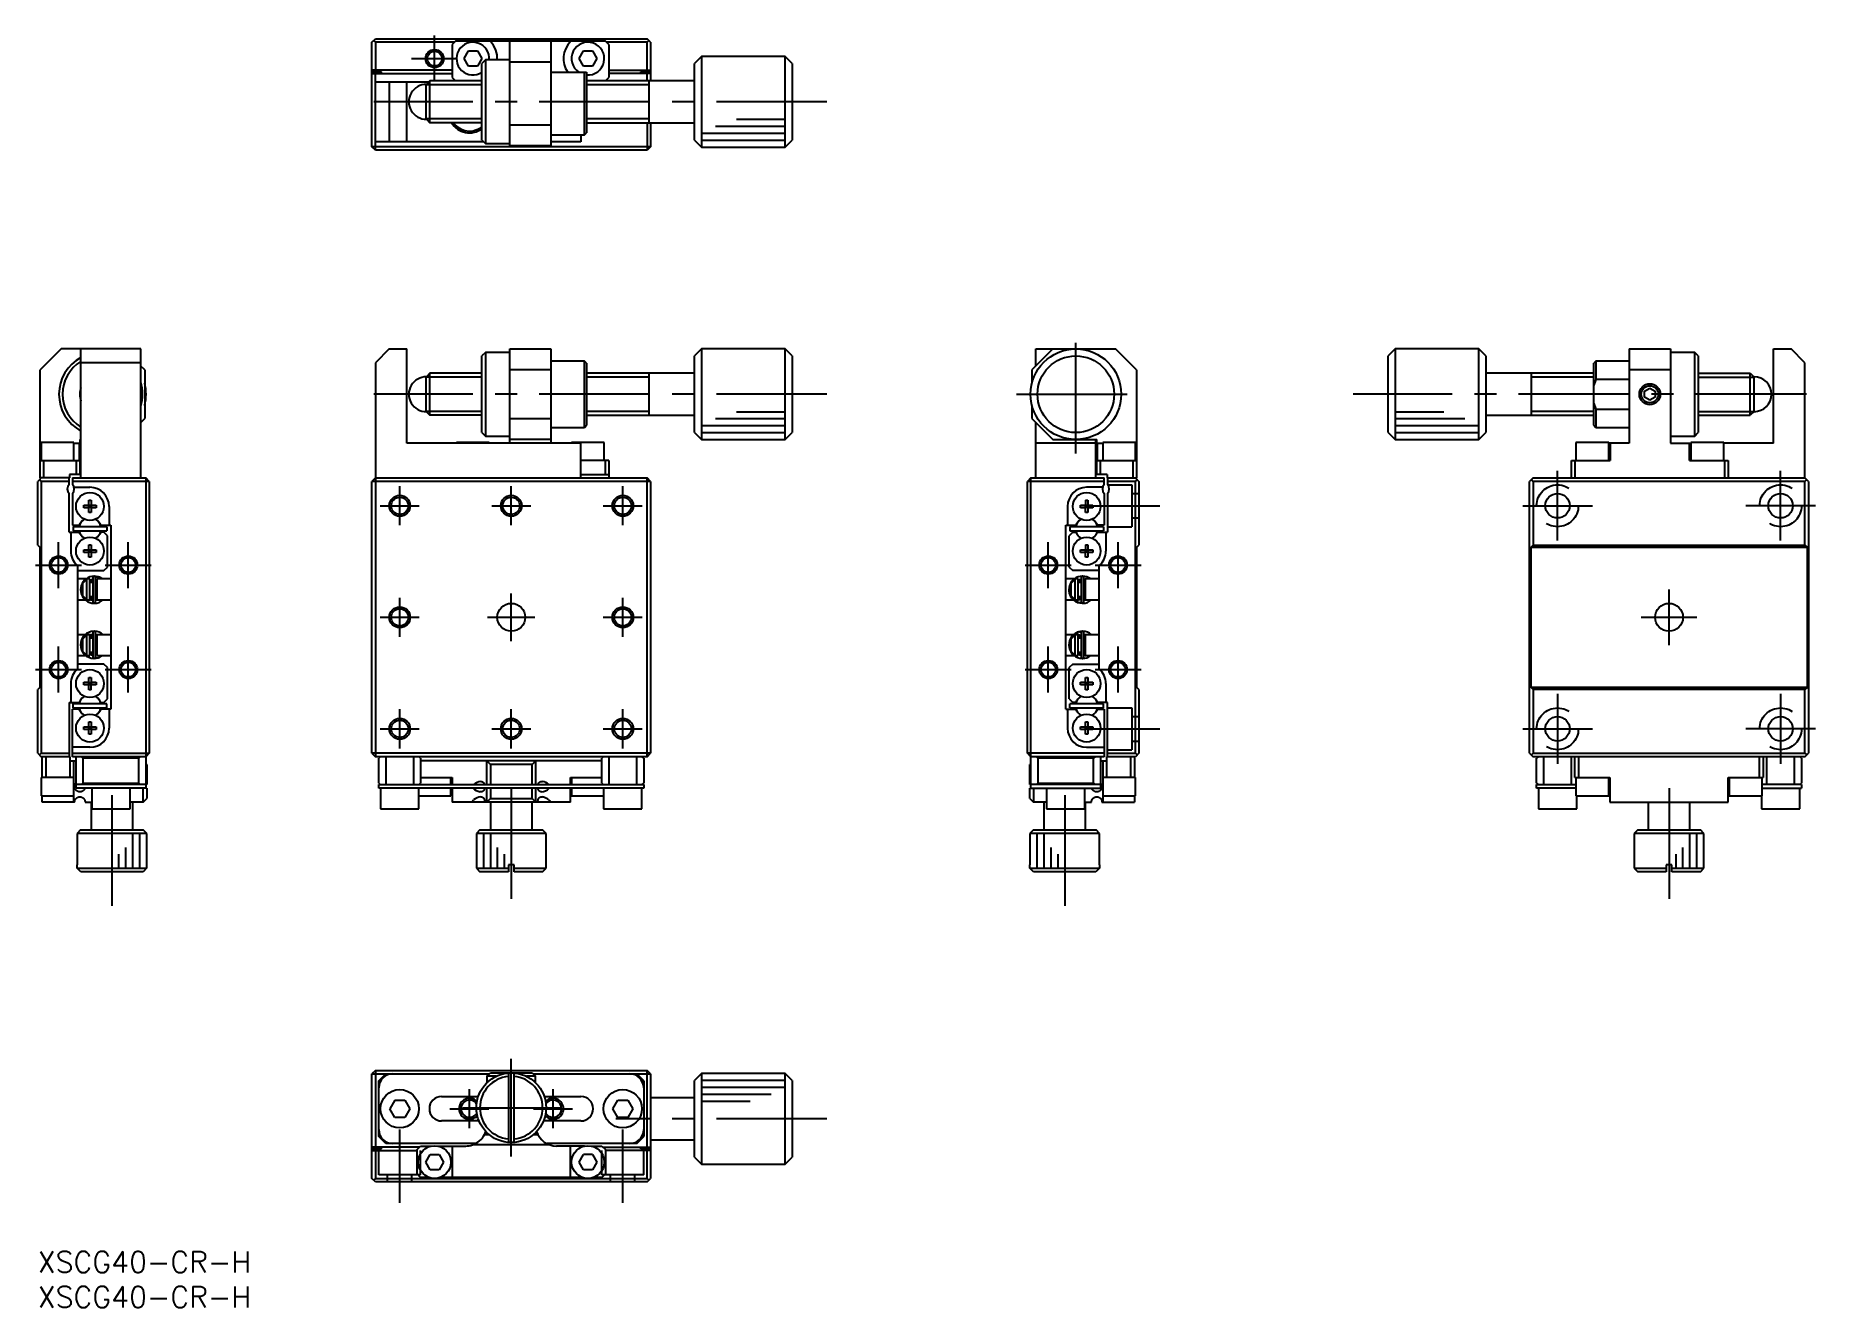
# Model space of a CAD drawing. Extents: x 0 to 255, y -8 to 174.
import ezdxf

# ---------------------------------------------------------------- set-up
doc = ezdxf.new("R2010")
doc.units = 0
doc.header["$LTSCALE"] = 0.5
doc.linetypes.add('CENTER', pattern=[50.8, 31.75, -6.35, 6.35, -6.35])
doc.linetypes.add('DASHED', pattern=[19.05, 12.7, -6.35])
for name, color, linetype in [('MSM_CENTER', 1, 'CENTER'), ('MSM_CONTINUOUS', 7, 'CONTINUOUS'), ('MSM_DASHED', 4, 'DASHED'), ('MSM_NARROW', 5, 'CONTINUOUS'), ('MSM_PART_NUMBER', 7, 'CONTINUOUS')]:
    doc.layers.add(name, color=color, linetype=linetype)
doc.styles.get("Standard").update_dxf_attribs({"font": 'txt.shx', "height": 3, "bigfont": 'bigfont.shx'})

# ---------------------------------------------------------------- blocks, each defined once
blk = doc.blocks.new('*U2')
at = {"layer": 'MSM_PART_NUMBER'}
blk.add_text('XSCG40-CR-H', height=3, dxfattribs=at).set_placement((0, -3))
blk = doc.blocks.new('*U3')
at = {"layer": 'MSM_PART_NUMBER'}
blk.add_text('XSCG40-CR-H', height=3, dxfattribs=at).set_placement((0, -8))

msp = doc.modelspace()

# ---------------------------------------------------------------- linework, layer by layer
at = {"layer": 'MSM_CENTER'}
for p, q in [((56.944929, 167.85), (56.944929, 174.45)), ((53.644929, 171.15), (60.244929, 171.15)), ((113.244929, 164.95), (48.244929, 164.95)), ((148.95, 114.5), (148.95, 131.5)), ((113.244929, 123), (48.244929, 123)), ((140.45, 123), (157.45, 123)), ((253.755071, 123), (188.755071, 123)), ((218.055071, 102), (218.055071, 112)), ((250.055071, 102), (250.055071, 112)), ((51.944929, 104.2), (51.944929, 109.8)), ((67.944929, 104.2), (67.944929, 109.8)), ((83.944929, 104.2), (83.944929, 109.8)), ((49.144929, 107), (54.744929, 107)), ((65.144929, 107), (70.744929, 107)), ((81.144929, 107), (86.744929, 107)), ((150.5, 107), (161, 107)), ((213.055071, 107), (223.055071, 107)), ((255.055071, 107), (245.055071, 107)), ((3, 95.2), (3, 101.8)), ((13, 95.2), (13, 101.8)), ((145, 95.2), (145, 101.8)), ((155, 95.2), (155, 101.8)), ((-0.3, 98.5), (6.3, 98.5)), ((9.7, 98.5), (16.3, 98.5)), ((141.7, 98.5), (148.3, 98.5)), ((151.7, 98.5), (158.3, 98.5)), ((234.055071, 87), (234.055071, 95)), ((51.944929, 88.2), (51.944929, 93.8)), ((67.944929, 87.6), (67.944929, 94.4)), ((83.944929, 88.2), (83.944929, 93.8)), ((49.144929, 91), (54.744929, 91)), ((64.544929, 91), (71.344929, 91)), ((81.144929, 91), (86.744929, 91)), ((230.055071, 91), (238.055071, 91)), ((3, 80.2), (3, 86.8)), ((13, 80.2), (13, 86.8)), ((145, 80.2), (145, 86.8)), ((155, 80.2), (155, 86.8)), ((-0.3, 83.5), (6.3, 83.5)), ((9.7, 83.5), (16.3, 83.5)), ((141.7, 83.5), (148.3, 83.5)), ((151.7, 83.5), (158.3, 83.5)), ((218.055071, 80), (218.055071, 70)), ((250.055071, 80), (250.055071, 70)), ((51.944929, 72.2), (51.944929, 77.8)), ((67.944929, 72.2), (67.944929, 77.8)), ((83.944929, 72.2), (83.944929, 77.8)), ((49.144929, 75), (54.744929, 75)), ((65.144929, 75), (70.744929, 75)), ((81.144929, 75), (86.744929, 75)), ((150.5, 75), (161, 75)), ((213.055071, 75), (223.055071, 75)), ((255.055071, 75), (245.055071, 75)), ((67.944929, 66.5), (67.944929, 49.5)), ((234.055071, 66.5), (234.055071, 49.5)), ((10.65, 65.5), (10.65, 49.5)), ((147.35, 65.5), (147.35, 49.5)), ((67.944929, 13.65), (67.944929, 27.65)), ((61.944929, 17.7), (61.944929, 23.3)), ((73.944929, 17.7), (73.944929, 23.3)), ((59.144929, 20.5), (64.744929, 20.5)), ((60.944929, 20.65), (74.944929, 20.65)), ((71.144929, 20.5), (76.744929, 20.5)), ((113.244929, 19.05), (82.944929, 19.05)), ((51.944929, 7), (51.944929, 17.5)), ((83.944929, 7), (83.944929, 17.5))]:
    msp.add_line(p, q, dxfattribs=at)
at = {"layer": 'MSM_CONTINUOUS'}
for p, q in [((47.944929, 173.5), (48.444929, 174)), ((48.194929, 173.75), (48.444929, 173.5)), ((48.444929, 174), (87.444929, 174)), ((59.944929, 173.65), (59.444929, 173.15)), ((81.444929, 173.65), (59.944929, 173.65)), ((64.992457, 173.65), (64.963085, 173.580821)), ((67.744929, 158.65), (67.744929, 173.65)), ((73.644929, 173.65), (73.644929, 158.65)), ((76.426774, 173.580821), (76.397402, 173.65)), ((81.944929, 173.15), (81.444929, 173.65)), ((87.944929, 173.5), (87.444929, 174)), ((87.444929, 173.5), (87.694929, 173.75)), ((47.944929, 158.5), (47.944929, 173.5)), ((48.444929, 173.5), (48.444929, 169.5)), ((59.794929, 173.5), (48.444929, 173.5)), ((59.444929, 173.15), (59.444929, 168.45)), ((61.174759, 171.15), (61.809844, 172.25)), ((61.809844, 170.05), (61.174759, 171.15)), ((61.809844, 172.25), (63.080015, 172.25)), ((63.080015, 172.25), (63.7151, 171.15)), ((63.7151, 171.15), (63.080015, 170.05)), ((77.674759, 171.15), (78.309844, 172.25)), ((78.309844, 170.05), (77.674759, 171.15)), ((78.309844, 172.25), (79.580015, 172.25)), ((79.580015, 172.25), (80.2151, 171.15)), ((80.2151, 171.15), (79.580015, 170.05)), ((87.444929, 173.5), (81.594929, 173.5)), ((81.944929, 173.15), (81.944929, 168.45)), ((87.444929, 169.5), (87.444929, 173.5)), ((87.944929, 173.5), (87.944929, 167.95)), ((95.244929, 171.45), (94.244929, 170.45)), ((95.244929, 171.45), (95.244929, 158.45)), ((107.244929, 171.45), (95.244929, 171.45)), ((107.244929, 158.45), (107.244929, 171.45)), ((108.244929, 170.45), (107.244929, 171.45)), ((59.444929, 169.5), (47.944929, 169.5)), ((49.344929, 169.25), (47.944929, 169.25)), ((47.944929, 169), (59.444929, 169)), ((48.444929, 158), (48.444929, 169)), ((49.344929, 169), (49.344929, 169.25)), ((63.080015, 170.05), (61.809844, 170.05)), ((64.244929, 170.95), (63.744929, 170.45)), ((63.744929, 159.45), (63.744929, 170.45)), ((64.244929, 170.95), (64.244929, 158.95)), ((67.744929, 170.95), (64.244929, 170.95)), ((73.644929, 170.65), (67.744929, 170.65)), ((73.644929, 169.2), (78.744929, 169.2)), ((79.580015, 170.05), (78.309844, 170.05)), ((78.444929, 160.2), (78.444929, 169.2)), ((78.744929, 169.2), (78.744929, 160.5)), ((81.944929, 169.5), (87.944929, 169.5)), ((87.944929, 169), (81.944929, 169)), ((86.544929, 169.25), (87.944929, 169.25)), ((86.544929, 169), (86.544929, 169.25)), ((87.444929, 167.95), (87.444929, 169)), ((94.244929, 159.45), (94.244929, 170.45)), ((108.244929, 170.45), (108.244929, 159.45)), ((48.444929, 167.8), (56.136429, 167.8)), ((50.444929, 167.8), (50.444929, 159.2)), ((52.944929, 159.2), (52.944929, 167.8)), ((56.286429, 167.95), (55.744929, 167.4085)), ((55.744929, 162.4915), (55.744929, 167.4085)), ((56.286429, 161.95), (56.286429, 167.95)), ((63.744929, 167.95), (56.286429, 167.95)), ((59.444929, 168.45), (59.944929, 167.95)), ((94.244929, 167.95), (78.744929, 167.95)), ((81.444929, 167.95), (81.944929, 168.45)), ((87.744929, 161.949995), (87.744929, 167.950005)), ((55.744929, 162.4915), (56.286429, 161.95)), ((63.744929, 161.95), (56.286429, 161.95)), ((67.744929, 161.65), (73.644929, 161.65)), ((78.744929, 161.95), (94.244929, 161.95)), ((87.444929, 161.95), (87.444929, 158)), ((87.944929, 161.95), (87.944929, 158.5)), ((87.944929, 158.5), (47.944929, 158.5)), ((48.444929, 158), (47.944929, 158.5)), ((63.994929, 159.2), (48.444929, 159.2)), ((63.744929, 159.45), (64.244929, 158.95)), ((64.244929, 158.95), (67.744929, 158.95)), ((73.644929, 158.65), (67.744929, 158.65)), ((73.644929, 160.2), (78.444929, 160.2)), ((77.944929, 159.2), (73.644929, 159.2)), ((77.944929, 160.2), (77.944929, 159.2)), ((78.444929, 160.2), (78.744929, 160.5)), ((87.944929, 158.5), (87.444929, 158)), ((94.244929, 159.45), (95.244929, 158.45)), ((95.244929, 158.45), (107.244929, 158.45)), ((107.244929, 158.45), (108.244929, 159.45)), ((87.444929, 158), (48.444929, 158)), ((3.35, 129.5), (0.35, 126.5)), ((14.8, 129.5), (3.35, 129.5)), ((6.2, 111), (6.2, 129.5)), ((14.8, 111), (14.8, 129.5)), ((50.444929, 129.5), (48.444929, 127.5)), ((50.444929, 129.5), (52.944929, 129.5)), ((52.944929, 116), (52.944929, 129.5)), ((64.244929, 129), (63.744929, 128.5)), ((63.744929, 117.5), (63.744929, 128.5)), ((64.244929, 129), (64.244929, 117)), ((67.744929, 129), (64.244929, 129)), ((67.744929, 129.5), (73.644929, 129.5)), ((67.744929, 116), (67.744929, 129.5)), ((73.644929, 129.5), (73.644929, 116)), ((78.444929, 127.75), (73.644929, 127.75)), ((78.444929, 118.25), (78.444929, 127.75)), ((78.744929, 127.45), (78.444929, 127.75)), ((95.244929, 129.5), (94.244929, 128.5)), ((94.244929, 117.5), (94.244929, 128.5)), ((95.244929, 129.5), (95.244929, 116.5)), ((107.244929, 129.5), (95.244929, 129.5)), ((107.244929, 116.5), (107.244929, 129.5)), ((108.244929, 128.5), (107.244929, 129.5)), ((108.244929, 128.5), (108.244929, 117.5)), ((145.65, 129.5), (142.65, 126.5)), ((143.2, 129.5), (154.65, 129.5)), ((143.2, 127.05), (143.2, 129.5)), ((157.65, 126.5), (154.65, 129.5)), ((194.755071, 129.5), (193.755071, 128.5)), ((193.755071, 117.5), (193.755071, 128.5)), ((194.755071, 129.5), (194.755071, 116.5)), ((206.755071, 129.5), (194.755071, 129.5)), ((206.755071, 116.5), (206.755071, 129.5)), ((207.755071, 128.5), (206.755071, 129.5)), ((207.755071, 128.5), (207.755071, 117.5)), ((223.555071, 127.75), (223.255071, 127.45)), ((223.555071, 127.75), (223.555071, 125.12132)), ((228.355071, 127.75), (223.555071, 127.75)), ((228.355071, 129.5), (228.355071, 116)), ((228.355071, 129.5), (234.255071, 129.5)), ((234.255071, 129.5), (234.255071, 116)), ((237.755071, 129), (234.255071, 129)), ((237.755071, 117), (237.755071, 129)), ((238.255071, 128.5), (237.755071, 129)), ((238.255071, 128.5), (238.255071, 117.5)), ((249.055071, 116), (249.055071, 129.5)), ((249.055071, 129.5), (251.555071, 129.5)), ((253.555071, 127.5), (251.555071, 129.5)), ((0.35, 111), (0.35, 126.5)), ((14.8, 127.5), (6.2, 127.5)), ((15.35, 126.5), (14.8, 127.05)), ((15.35, 126.5), (15.35, 119.5)), ((48.444929, 127.5), (48.444929, 71)), ((56.286429, 126), (55.744929, 125.4585)), ((55.744929, 120.5415), (55.744929, 125.4585)), ((56.286429, 120), (56.286429, 126)), ((63.744929, 126), (56.286429, 126)), ((73.644929, 126.5), (67.744929, 126.5)), ((78.744929, 127.45), (78.744929, 118.55)), ((94.244929, 126), (78.744949, 126)), ((87.744929, 119.999995), (87.744929, 126.000005)), ((142.65, 126.5), (142.65, 124.6)), ((157.65, 126.5), (157.65, 111)), ((223.255051, 126), (207.755071, 126)), ((214.255071, 126.000005), (214.255071, 119.999995)), ((223.255071, 118.55), (223.255071, 127.45)), ((234.255071, 126.5), (228.355071, 126.5)), ((238.255071, 126), (245.713571, 126)), ((245.713571, 120), (245.713571, 126)), ((245.713571, 126), (246.255071, 125.4585)), ((246.255071, 120.5415), (246.255071, 125.4585)), ((253.555071, 111), (253.555071, 127.5)), ((223.555071, 125.12132), (223.255071, 124.319091)), ((228.355071, 125.12132), (223.555071, 125.12132)), ((230.555071, 123.433013), (231.305071, 123.866025)), ((230.555071, 122.566987), (230.555071, 123.433013)), ((231.305071, 123.866025), (232.055071, 123.433013)), ((232.055071, 123.433013), (232.055071, 122.566987)), ((55.744929, 120.5415), (56.286429, 120)), ((142.65, 121.4), (142.65, 119.5)), ((223.255071, 121.680909), (223.555071, 120.87868)), ((223.555071, 120.87868), (223.555071, 118.25)), ((223.555071, 120.87868), (228.355071, 120.87868)), ((231.305071, 122.133975), (230.555071, 122.566987)), ((232.055071, 122.566987), (231.305071, 122.133975)), ((246.255071, 120.5415), (245.713571, 120)), ((14.8, 118.95), (15.35, 119.5)), ((63.744929, 120), (56.286429, 120)), ((63.744929, 117.5), (64.244929, 117)), ((67.744929, 119.5), (73.644929, 119.5)), ((73.644929, 118.25), (78.444929, 118.25)), ((78.444929, 118.25), (78.744929, 118.55)), ((78.744949, 120), (94.244929, 120)), ((94.244929, 117.5), (95.244929, 116.5)), ((107.244929, 116.5), (108.244929, 117.5)), ((142.65, 119.5), (145.65, 116.5)), ((143.2, 111), (143.2, 118.95)), ((193.755071, 117.5), (194.755071, 116.5)), ((206.755071, 116.5), (207.755071, 117.5)), ((207.755071, 120), (223.255051, 120)), ((223.255071, 118.55), (223.555071, 118.25)), ((223.555071, 118.25), (228.355071, 118.25)), ((237.755071, 117), (238.255071, 117.5)), ((238.255071, 120), (245.713571, 120)), ((0.35, 116), (0.5, 116)), ((0.419179, 116), (0.419179, 113.5)), ((5.2, 116.1), (0.5, 116.1)), ((0.5, 116.1), (0.5, 113.5)), ((5.2, 113.5), (5.2, 116.1)), ((5.2, 116), (6.05, 116)), ((6.009736, 113.5), (6.009736, 116)), ((6.05, 116.5), (6.05, 111.5)), ((6.05, 116.5), (6.2, 116.5)), ((77.944929, 116), (52.944929, 116)), ((64.794929, 116.1), (60.094929, 116.1)), ((60.094929, 116.1), (60.094929, 116)), ((64.244929, 117), (67.744929, 117)), ((64.794929, 116), (64.794929, 116.1)), ((73.644929, 116.5), (67.744929, 116.5)), ((81.294929, 116.1), (76.594929, 116.1)), ((76.594929, 116.1), (76.594929, 116)), ((77.944929, 111), (77.944929, 116)), ((81.294929, 113.5), (81.294929, 116.1)), ((95.244929, 116.5), (107.244929, 116.5)), ((151.8, 116), (143.2, 116)), ((145.65, 116.5), (151.95, 116.5)), ((151.8, 111), (151.8, 116.5)), ((151.95, 111.5), (151.95, 116.5)), ((151.95, 116), (152.8, 116)), ((151.990264, 116), (151.990264, 113.5)), ((157.5, 116.1), (152.8, 116.1)), ((152.8, 116.1), (152.8, 113.5)), ((157.5, 113.5), (157.5, 116.1)), ((157.65, 116), (157.5, 116)), ((157.580821, 113.5), (157.580821, 116)), ((194.755071, 116.5), (206.755071, 116.5)), ((225.405071, 116.1), (220.705071, 116.1)), ((220.705071, 116.1), (220.705071, 113.5)), ((225.405071, 113.5), (225.405071, 116.1)), ((228.355071, 116), (225.405071, 116)), ((225.573226, 113.5), (225.573226, 116)), ((225.602598, 116), (225.602598, 113.5)), ((234.255071, 117), (237.755071, 117)), ((234.255071, 116), (237.205071, 116)), ((237.007543, 113.5), (237.007543, 116)), ((237.036915, 116), (237.036915, 113.5)), ((241.905071, 116.1), (237.205071, 116.1)), ((237.205071, 116.1), (237.205071, 113.5)), ((241.905071, 113.5), (241.905071, 116.1)), ((249.055071, 116), (241.905071, 116)), ((0.35, 113.5), (6.05, 113.5)), ((0.85, 113.5), (0.85, 111)), ((5.55, 111.5), (5.55, 113.5)), ((81.944929, 113.5), (77.944929, 113.5)), ((81.444929, 111.5), (81.444929, 113.5)), ((81.944929, 113.5), (81.944929, 111)), ((151.95, 113.5), (157.65, 113.5)), ((152.45, 113.5), (152.45, 111.5)), ((157.15, 111), (157.15, 113.5)), ((220.055071, 111), (220.055071, 113.5)), ((220.055071, 113.5), (225.602598, 113.5)), ((220.555071, 113.5), (220.555071, 111)), ((237.007543, 113.5), (242.555071, 113.5)), ((242.055071, 111), (242.055071, 113.5)), ((242.555071, 113.5), (242.555071, 111)), ((0.5, 111), (0, 110.5)), ((0, 101.35), (0, 110.5)), ((0.5, 110.5), (0.25, 110.75)), ((4.55, 111), (0.35, 111)), ((0.5, 110.5), (0.5, 71.5)), ((4.5, 110.5), (0.5, 110.5)), ((4.5, 110.061438), (4.5, 111)), ((6.05, 111.5), (4.55, 111.5)), ((4.55, 111.5), (4.55, 111)), ((5, 111), (5, 110.061438)), ((5, 111), (15.5, 111)), ((16, 110.5), (5, 110.5)), ((15.5, 111), (15.5, 66.5)), ((16, 110.5), (15.5, 111)), ((16, 110.5), (16, 71.5)), ((48.444929, 111), (47.944929, 110.5)), ((87.944929, 110.5), (47.944929, 110.5)), ((47.944929, 71.5), (47.944929, 110.5)), ((48.444929, 111), (87.444929, 111)), ((77.944929, 111.5), (81.944929, 111.5)), ((87.944929, 110.5), (87.444929, 111)), ((87.444929, 71), (87.444929, 111)), ((87.944929, 110.5), (87.944929, 71.5)), ((142.5, 111), (142, 110.5)), ((153, 110.5), (142, 110.5)), ((142, 71.5), (142, 110.5)), ((142.5, 66.5), (142.5, 111)), ((142.5, 111), (153, 111)), ((153.45, 111.5), (151.95, 111.5)), ((153, 110.061438), (153, 111)), ((153.45, 111.5), (153.45, 111)), ((153.45, 111), (157.65, 111)), ((153.5, 111), (153.5, 110.061438)), ((157.5, 110.5), (153.5, 110.5)), ((157.5, 111), (158, 110.5)), ((157.75, 110.75), (157.5, 110.5)), ((157.5, 71.5), (157.5, 110.5)), ((158, 110.5), (158, 101.35)), ((214.555071, 111), (214.055071, 110.5)), ((214.055071, 71.5), (214.055071, 110.5)), ((214.305071, 110.75), (214.555071, 110.5)), ((214.555071, 111), (253.555071, 111)), ((253.555071, 110.5), (214.555071, 110.5)), ((214.555071, 110.5), (214.555071, 101.35)), ((254.055071, 110.5), (253.555071, 111)), ((253.805071, 110.75), (253.555071, 110.5)), ((253.555071, 101.35), (253.555071, 110.5)), ((254.055071, 110.5), (254.055071, 71.5)), ((4.5, 103.2), (4.5, 108.738562)), ((5, 108.738562), (5, 104.2)), ((5.218246, 109.65), (7.5, 109.65)), ((7.32, 107.786361), (7.68, 107.786361)), ((7.32, 107.08), (7.32, 107.786361)), ((7.68, 107.786361), (7.68, 107.08)), ((150.32, 107.786361), (150.68, 107.786361)), ((150.32, 107.786361), (150.32, 107.08)), ((152.781754, 109.65), (150.5, 109.65)), ((150.68, 107.786361), (150.68, 107.08)), ((153, 108.738562), (153, 104.2)), ((153.5, 108.738562), (153.5, 103.2)), ((6.613639, 107.08), (7.32, 107.08)), ((6.613639, 106.72), (6.613639, 107.08)), ((7.32, 106.72), (6.613639, 106.72)), ((7.330372, 107.069628), (7.32, 107.08)), ((7.330372, 106.730372), (7.32, 106.72)), ((7.32, 106.013639), (7.32, 106.72)), ((7.68, 106.013639), (7.32, 106.013639)), ((7.330372, 106.730372), (7.330372, 107.069628)), ((7.330372, 107.069628), (7.669628, 107.069628)), ((7.669628, 106.730372), (7.330372, 106.730372)), ((7.669628, 107.069628), (7.68, 107.08)), ((7.669628, 107.069628), (7.669628, 106.730372)), ((7.669628, 106.730372), (7.68, 106.72)), ((7.68, 107.08), (8.386361, 107.08)), ((7.68, 106.72), (7.68, 106.013639)), ((8.386361, 106.72), (7.68, 106.72)), ((8.386361, 107.08), (8.386361, 106.72)), ((10.25, 106.9), (10.25, 104.2)), ((147.75, 106.9), (147.75, 104.2)), ((149.613639, 106.72), (149.613639, 107.08)), ((149.613639, 107.08), (150.32, 107.08)), ((150.32, 106.72), (149.613639, 106.72)), ((150.330372, 107.069628), (150.32, 107.08)), ((150.330372, 106.730372), (150.32, 106.72)), ((150.32, 106.013639), (150.32, 106.72)), ((150.68, 106.013639), (150.32, 106.013639)), ((150.330372, 107.069628), (150.669628, 107.069628)), ((150.330372, 106.730372), (150.330372, 107.069628)), ((150.669628, 106.730372), (150.330372, 106.730372)), ((150.669628, 107.069628), (150.68, 107.08)), ((150.669628, 107.069628), (150.669628, 106.730372)), ((150.669628, 106.730372), (150.68, 106.72)), ((150.68, 107.08), (151.386361, 107.08)), ((150.68, 106.72), (150.68, 106.013639)), ((151.386361, 106.72), (150.68, 106.72)), ((151.386361, 107.08), (151.386361, 106.72)), ((4.5, 103.2), (5.949194, 103.2)), ((4.75, 103.2), (4.75, 100.5)), ((5, 104.2), (5.949194, 104.2)), ((9.9, 104), (5.1, 104)), ((5.1, 104), (5.1, 103.4)), ((5.1, 103.4), (9.9, 103.4)), ((6.09936, 104.460095), (5.949194, 104.2)), ((6.09936, 102.939905), (5.949194, 103.2)), ((9.050806, 104.2), (8.90064, 104.460095)), ((9.050806, 103.2), (8.90064, 102.939905)), ((9.050806, 104.2), (10.5, 104.2)), ((9.5, 103.2), (9.050806, 103.2)), ((10, 102.7), (9.5, 103.2)), ((9.9, 104), (9.9, 103.4)), ((10, 98.2), (10, 102.7)), ((10.5, 104.2), (10.5, 77.8)), ((147.5, 104.2), (148.949194, 104.2)), ((147.5, 77.8), (147.5, 104.2)), ((148.5, 103.2), (148, 102.7)), ((148, 98.2), (148, 102.7)), ((152.9, 104), (148.1, 104)), ((148.1, 104), (148.1, 103.4)), ((148.1, 103.4), (152.9, 103.4)), ((148.5, 103.2), (148.949194, 103.2)), ((149.09936, 104.460095), (148.949194, 104.2)), ((148.949194, 103.2), (149.09936, 102.939905)), ((152.050806, 104.2), (151.90064, 104.460095)), ((151.90064, 102.939905), (152.050806, 103.2)), ((153, 104.2), (152.050806, 104.2)), ((152.050806, 103.2), (153.5, 103.2)), ((152.9, 104), (152.9, 103.4)), ((153.25, 103.2), (153.25, 100.5)), ((0, 101.35), (0.35, 101)), ((0.35, 81), (0.35, 101)), ((6.613639, 100.68), (7.32, 100.68)), ((6.613639, 100.32), (6.613639, 100.68)), ((7.32, 100.32), (6.613639, 100.32)), ((7.32, 101.386361), (7.68, 101.386361)), ((7.32, 100.68), (7.32, 101.386361)), ((7.330372, 100.669628), (7.32, 100.68)), ((7.330372, 100.330372), (7.32, 100.32)), ((7.32, 99.613639), (7.32, 100.32)), ((7.68, 99.613639), (7.32, 99.613639)), ((7.330372, 100.330372), (7.330372, 100.669628)), ((7.330372, 100.669628), (7.669628, 100.669628)), ((7.669628, 100.330372), (7.330372, 100.330372)), ((7.669628, 100.669628), (7.68, 100.68)), ((7.669628, 100.669628), (7.669628, 100.330372)), ((7.669628, 100.330372), (7.68, 100.32)), ((7.68, 101.386361), (7.68, 100.68)), ((7.68, 100.68), (8.386361, 100.68)), ((7.68, 100.32), (7.68, 99.613639)), ((8.386361, 100.32), (7.68, 100.32)), ((8.386361, 100.68), (8.386361, 100.32)), ((149.613639, 100.32), (149.613639, 100.68)), ((149.613639, 100.68), (150.32, 100.68)), ((150.32, 100.32), (149.613639, 100.32)), ((150.32, 101.386361), (150.68, 101.386361)), ((150.32, 101.386361), (150.32, 100.68)), ((150.330372, 100.669628), (150.32, 100.68)), ((150.330372, 100.330372), (150.32, 100.32)), ((150.32, 99.613639), (150.32, 100.32)), ((150.68, 99.613639), (150.32, 99.613639)), ((150.330372, 100.669628), (150.669628, 100.669628)), ((150.330372, 100.330372), (150.330372, 100.669628)), ((150.669628, 100.330372), (150.330372, 100.330372)), ((150.669628, 100.669628), (150.68, 100.68)), ((150.669628, 100.669628), (150.669628, 100.330372)), ((150.669628, 100.330372), (150.68, 100.32)), ((150.68, 101.386361), (150.68, 100.68)), ((150.68, 100.68), (151.386361, 100.68)), ((150.68, 100.32), (150.68, 99.613639)), ((151.386361, 100.32), (150.68, 100.32)), ((151.386361, 100.68), (151.386361, 100.32)), ((157.65, 101), (158, 101.35)), ((157.65, 101), (157.65, 81)), ((214.205071, 101), (214.555071, 101.35)), ((253.905071, 101), (214.205071, 101)), ((214.205071, 101), (214.205071, 81)), ((214.555071, 101.35), (253.555071, 101.35)), ((253.555071, 101.35), (253.905071, 101)), ((253.905071, 81), (253.905071, 101)), ((5.7, 98.420938), (5.7, 83.579062)), ((5.7, 97.7), (9.5, 97.7)), ((9.5, 97.7), (10, 98.2)), ((148, 98.2), (148.5, 97.7)), ((152.3, 97.7), (148.5, 97.7)), ((152.3, 83.579062), (152.3, 98.420938)), ((6.921566, 96.5), (5.7, 96.5)), ((6.5, 95.916515), (7, 96.445683)), ((6.5, 94.083485), (6.5, 95.916515)), ((7, 96.5), (7, 93.5)), ((7.5, 96.5), (7, 96.5)), ((7.499868, 96.380394), (7.906431, 96.491258)), ((7.5, 93.5), (7.5, 96.5)), ((7.906482, 96), (7.5, 96)), ((7.7, 96), (7.7, 96.44983)), ((7.906482, 96.703078), (7.906482, 93.203078)), ((8.879232, 96.74211), (8.130759, 96.901617)), ((8.335199, 96.749082), (8.303885, 96.735083)), ((8.306482, 93.203078), (8.306482, 96.703078)), ((8.306482, 96.102191), (8.306809, 96.116146)), ((8.5, 96), (8.306482, 96)), ((8.306809, 96.116146), (8.307843, 96.13084)), ((8.307843, 96.13084), (8.309583, 96.145466)), ((8.309583, 96.145466), (8.312023, 96.15999)), ((8.312023, 96.15999), (8.31516, 96.174376)), ((8.31516, 96.174376), (8.318987, 96.188593)), ((8.318987, 96.188593), (8.323494, 96.202607)), ((8.323494, 96.202607), (8.328673, 96.216385)), ((8.328673, 96.216385), (8.334512, 96.229896)), ((8.334512, 96.229896), (8.341, 96.243107)), ((8.367334, 96.761569), (8.335199, 96.749082)), ((8.341, 96.243107), (8.348122, 96.255986)), ((8.348122, 96.255986), (8.355863, 96.268503)), ((8.355863, 96.268503), (8.364208, 96.280627)), ((8.364208, 96.280627), (8.373137, 96.292329)), ((8.400039, 96.772431), (8.367334, 96.761569)), ((8.373137, 96.292329), (8.382633, 96.303579)), ((8.382633, 96.303579), (8.392673, 96.314348)), ((8.392673, 96.314348), (8.403236, 96.32461)), ((8.433233, 96.781642), (8.400039, 96.772431)), ((8.403236, 96.32461), (8.414298, 96.334337)), ((8.414298, 96.334337), (8.425835, 96.343504)), ((8.425835, 96.343504), (8.437819, 96.352086)), ((8.466836, 96.789181), (8.433233, 96.781642)), ((8.437819, 96.352086), (8.450223, 96.360058)), ((8.450223, 96.360058), (8.463018, 96.3674)), ((8.463018, 96.3674), (8.476172, 96.374089)), ((8.500766, 96.795028), (8.466836, 96.789181)), ((8.476172, 96.374089), (8.489655, 96.380106)), ((8.489655, 96.380106), (8.499977, 96.384172)), ((8.5, 96.5), (8.5, 93.5)), ((10.5, 96.5), (8.5, 96.5)), ((8.534939, 96.799171), (8.500766, 96.795028)), ((8.569273, 96.801599), (8.534939, 96.799171)), ((8.603685, 96.802307), (8.569273, 96.801599)), ((8.638089, 96.801292), (8.603685, 96.802307)), ((8.672404, 96.798556), (8.638089, 96.801292)), ((8.706544, 96.794106), (8.672404, 96.798556)), ((8.740427, 96.787952), (8.706544, 96.794106)), ((8.77397, 96.780108), (8.740427, 96.787952)), ((8.80709, 96.770593), (8.77397, 96.780108)), ((8.801893, 96.51402), (8.795306, 96.5)), ((8.808415, 96.528354), (8.801893, 96.51402)), ((8.878604, 96.742423), (8.805969, 96.499984)), ((8.839706, 96.75943), (8.80709, 96.770593)), ((8.814831, 96.542911), (8.808415, 96.528354)), ((8.8211, 96.557599), (8.814831, 96.542911)), ((8.827183, 96.572322), (8.8211, 96.557599)), ((8.833039, 96.586989), (8.827183, 96.572322)), ((8.838632, 96.601504), (8.833039, 96.586989)), ((8.843927, 96.615776), (8.838632, 96.601504)), ((8.870057, 96.747361), (8.839706, 96.75943)), ((8.848889, 96.629713), (8.843927, 96.615776)), ((8.853487, 96.643227), (8.848889, 96.629713)), ((8.857692, 96.656232), (8.853487, 96.643227)), ((8.861476, 96.668644), (8.857692, 96.656232)), ((8.864816, 96.680385), (8.861476, 96.668644)), ((8.867691, 96.691379), (8.864816, 96.680385)), ((8.870081, 96.701556), (8.867691, 96.691379)), ((8.868376, 96.747715), (8.870635, 96.747062)), ((9.291268, 96.50002), (8.869514, 96.746319)), ((8.871972, 96.710853), (8.870081, 96.701556)), ((8.870635, 96.747062), (8.87239, 96.745238)), ((8.873352, 96.719208), (8.871972, 96.710853)), ((8.87239, 96.745238), (8.873632, 96.742254)), ((8.874212, 96.72657), (8.873352, 96.719208)), ((8.873632, 96.742254), (8.874352, 96.73813)), ((8.874546, 96.73289), (8.874212, 96.72657)), ((8.874352, 96.73813), (8.874546, 96.73289)), ((148.708355, 96.5), (147.5, 96.5)), ((148.3, 95.916515), (148.8, 96.445683)), ((148.3, 94.083485), (148.3, 95.916515)), ((148.709259, 96.5), (148.709134, 96.5)), ((148.709665, 96.5), (148.709306, 96.5)), ((148.8, 96.5), (148.8, 93.5)), ((149.3, 96.5), (148.8, 96.5)), ((149.125829, 96.743007), (149.121396, 96.742423)), ((149.185107, 96.768088), (149.129943, 96.747361)), ((149.286496, 96.37927), (149.300739, 96.384889)), ((149.299886, 96.385811), (149.693459, 96.491284)), ((149.3, 93.5), (149.3, 96.5)), ((149.693518, 96), (149.3, 96)), ((149.300739, 96.384889), (149.314755, 96.389592)), ((149.314755, 96.389592), (149.328999, 96.393573)), ((149.328999, 96.393573), (149.343435, 96.396821)), ((149.343435, 96.396821), (149.358025, 96.399325)), ((149.358025, 96.399325), (149.372729, 96.401076)), ((149.372729, 96.401076), (149.387508, 96.402068)), ((149.387508, 96.402068), (149.402323, 96.402299)), ((149.402323, 96.402299), (149.417133, 96.401766)), ((149.417133, 96.401766), (149.431899, 96.400472)), ((149.431899, 96.400472), (149.44658, 96.398419)), ((149.44658, 96.398419), (149.461137, 96.395614)), ((149.461137, 96.395614), (149.47553, 96.392066)), ((149.47553, 96.392066), (149.489722, 96.387786)), ((149.489722, 96.387786), (149.503675, 96.382786)), ((149.5, 96), (149.5, 96.384574)), ((149.503675, 96.382786), (149.517353, 96.377081)), ((149.517353, 96.377081), (149.53072, 96.370689)), ((149.53072, 96.370689), (149.543742, 96.363628)), ((149.543742, 96.363628), (149.556387, 96.35592)), ((149.556387, 96.35592), (149.568624, 96.347585)), ((149.568624, 96.347585), (149.580423, 96.338649)), ((149.580423, 96.338649), (149.591756, 96.329135)), ((149.591756, 96.329135), (149.602596, 96.319071)), ((149.602596, 96.319071), (149.612919, 96.308482)), ((149.612919, 96.308482), (149.622701, 96.297398)), ((149.622701, 96.297398), (149.631921, 96.285847)), ((149.631921, 96.285847), (149.640558, 96.273859)), ((149.640558, 96.273859), (149.648593, 96.261465)), ((149.648593, 96.261465), (149.65601, 96.248696)), ((149.65601, 96.248696), (149.662793, 96.235583)), ((149.662793, 96.235583), (149.668927, 96.222159)), ((149.668927, 96.222159), (149.674401, 96.208455)), ((149.674401, 96.208455), (149.679203, 96.194506)), ((149.679203, 96.194506), (149.683323, 96.180344)), ((149.683323, 96.180344), (149.686754, 96.166002)), ((149.686754, 96.166002), (149.689488, 96.151514)), ((149.689488, 96.151514), (149.691521, 96.136914)), ((149.691521, 96.136914), (149.692849, 96.122236)), ((149.692849, 96.122236), (149.693469, 96.107514)), ((149.693469, 96.107514), (149.693518, 96.102191)), ((149.693518, 96.703078), (149.693518, 93.203078)), ((150.093518, 93.203078), (150.093518, 96.703078)), ((150.3, 96), (150.093518, 96)), ((150.093572, 96.490971), (150.300119, 96.449766)), ((150.3, 96.5), (150.3, 93.5)), ((152.3, 96.5), (150.3, 96.5)), ((5.7, 93.5), (6.808166, 93.5)), ((7, 93.554317), (6.5, 94.083485)), ((7, 93.5), (7.5, 93.5)), ((7.906428, 93.415185), (7.499915, 93.525427)), ((7.5, 94), (7.906482, 94)), ((7.565484, 93.5), (7.565644, 93.5)), ((7.565906, 93.5), (7.7, 93.5)), ((7.7, 93.5), (7.7, 94)), ((8.306482, 94), (8.5, 94)), ((8.306531, 93.798642), (8.306482, 93.803965)), ((8.307151, 93.78392), (8.306531, 93.798642)), ((8.534819, 93.462495), (8.306541, 93.414872)), ((8.308479, 93.769242), (8.307151, 93.78392)), ((8.310512, 93.754642), (8.308479, 93.769242)), ((8.313246, 93.740155), (8.310512, 93.754642)), ((8.316677, 93.725813), (8.313246, 93.740155)), ((8.320797, 93.71165), (8.316677, 93.725813)), ((8.325599, 93.697701), (8.320797, 93.71165)), ((8.331073, 93.683997), (8.325599, 93.697701)), ((8.337207, 93.670573), (8.331073, 93.683997)), ((8.34399, 93.65746), (8.337207, 93.670573)), ((8.351407, 93.644691), (8.34399, 93.65746)), ((8.359442, 93.632297), (8.351407, 93.644691)), ((8.368079, 93.620309), (8.359442, 93.632297)), ((8.377299, 93.608758), (8.368079, 93.620309)), ((8.387081, 93.597674), (8.377299, 93.608758)), ((8.397404, 93.587086), (8.387081, 93.597674)), ((8.408244, 93.577021), (8.397404, 93.587086)), ((8.419577, 93.567507), (8.408244, 93.577021)), ((8.431376, 93.558571), (8.419577, 93.567507)), ((8.443613, 93.550237), (8.431376, 93.558571)), ((8.456258, 93.542528), (8.443613, 93.550237)), ((8.46928, 93.535467), (8.456258, 93.542528)), ((8.482647, 93.529075), (8.46928, 93.535467)), ((8.496325, 93.523371), (8.482647, 93.529075)), ((8.499977, 93.521984), (8.496325, 93.523371)), ((8.5, 93.5), (10.5, 93.5)), ((8.647486, 93.499662), (8.534819, 93.462495)), ((8.810526, 93.136653), (8.811433, 93.136945)), ((8.811433, 93.136945), (8.814693, 93.138003)), ((8.814693, 93.138003), (8.815844, 93.138381)), ((8.815844, 93.138381), (8.816742, 93.138677)), ((8.816742, 93.138677), (8.818013, 93.139099)), ((8.818013, 93.139099), (8.870057, 93.158795)), ((8.865773, 93.158891), (8.868376, 93.158441)), ((8.868376, 93.158441), (8.868018, 93.159303)), ((8.870057, 93.158795), (8.868376, 93.158441)), ((8.870814, 93.15921), (8.870057, 93.158795)), ((147.5, 93.5), (148.595166, 93.5)), ((148.8, 93.554317), (148.3, 94.083485)), ((148.596074, 93.5), (148.596202, 93.5)), ((148.8, 93.5), (149.3, 93.5)), ((149.12055, 93.164139), (149.129981, 93.160103)), ((149.121133, 93.163794), (149.189289, 93.397529)), ((149.126067, 93.182384), (149.125513, 93.1754)), ((149.125513, 93.1754), (149.125529, 93.16957)), ((149.125529, 93.16957), (149.126115, 93.164934)), ((149.127186, 93.190473), (149.126067, 93.182384)), ((149.126115, 93.164934), (149.127342, 93.16138)), ((149.128864, 93.199612), (149.127186, 93.190473)), ((149.127342, 93.16138), (149.129186, 93.15921)), ((149.131089, 93.209739), (149.128864, 93.199612)), ((149.129186, 93.15921), (149.129943, 93.158795)), ((149.129943, 93.158795), (149.160294, 93.146726)), ((149.133846, 93.220782), (149.131089, 93.209739)), ((149.137114, 93.232666), (149.133846, 93.220782)), ((149.140873, 93.24531), (149.137114, 93.232666)), ((149.145096, 93.258625), (149.140873, 93.24531)), ((149.149754, 93.272521), (149.145096, 93.258625)), ((149.154814, 93.286901), (149.149754, 93.272521)), ((149.160243, 93.301667), (149.154814, 93.286901)), ((149.166002, 93.316716), (149.160243, 93.301667)), ((149.160294, 93.146726), (149.19291, 93.135563)), ((149.172052, 93.331946), (149.166002, 93.316716)), ((149.178352, 93.34725), (149.172052, 93.331946)), ((149.184857, 93.362525), (149.178352, 93.34725)), ((149.182947, 93.138523), (149.869207, 93.004539)), ((149.191523, 93.377663), (149.184857, 93.362525)), ((149.189289, 93.397529), (149.246472, 93.500058)), ((149.198304, 93.392562), (149.191523, 93.377663)), ((149.19291, 93.135563), (149.22603, 93.126048)), ((149.205153, 93.407118), (149.198304, 93.392562)), ((149.212024, 93.421231), (149.205153, 93.407118)), ((149.218868, 93.434804), (149.212024, 93.421231)), ((149.225639, 93.447743), (149.218868, 93.434804)), ((149.23229, 93.459959), (149.225639, 93.447743)), ((149.22603, 93.126048), (149.259573, 93.118204)), ((149.238775, 93.471369), (149.23229, 93.459959)), ((149.24505, 93.481893), (149.238775, 93.471369)), ((149.25107, 93.491458), (149.24505, 93.481893)), ((149.256796, 93.5), (149.25107, 93.491458)), ((149.259573, 93.118204), (149.293456, 93.11205)), ((149.283976, 93.526719), (149.26353, 93.535613)), ((149.293685, 93.523941), (149.286496, 93.526886)), ((149.293456, 93.11205), (149.327596, 93.1076)), ((149.307611, 93.518862), (149.293685, 93.523941)), ((149.3, 94), (149.693518, 94)), ((149.32178, 93.514503), (149.307611, 93.518862)), ((149.336154, 93.510876), (149.32178, 93.514503)), ((149.327596, 93.1076), (149.361911, 93.104864)), ((149.350695, 93.507993), (149.336154, 93.510876)), ((149.365364, 93.505862), (149.350695, 93.507993)), ((149.361911, 93.104864), (149.396315, 93.103849)), ((149.38012, 93.504488), (149.365364, 93.505862)), ((149.394924, 93.503877), (149.38012, 93.504488)), ((149.409737, 93.504029), (149.394924, 93.503877)), ((149.396315, 93.103849), (149.430727, 93.104557)), ((149.424517, 93.504942), (149.409737, 93.504029)), ((149.439226, 93.506613), (149.424517, 93.504942)), ((149.430727, 93.104557), (149.465061, 93.106985)), ((149.453823, 93.509036), (149.439226, 93.506613)), ((149.468271, 93.512202), (149.453823, 93.509036)), ((149.465061, 93.106985), (149.499234, 93.111128)), ((149.482532, 93.516103), (149.468271, 93.512202)), ((149.496569, 93.520723), (149.482532, 93.516103)), ((149.510345, 93.52605), (149.496569, 93.520723)), ((149.499234, 93.111128), (149.533164, 93.116976)), ((149.5, 93.52167), (149.5, 94)), ((149.523828, 93.532067), (149.510345, 93.52605)), ((149.536982, 93.538756), (149.523828, 93.532067)), ((149.533164, 93.116976), (149.566767, 93.124514)), ((149.549777, 93.546098), (149.536982, 93.538756)), ((149.562181, 93.55407), (149.549777, 93.546098)), ((149.574165, 93.562652), (149.562181, 93.55407)), ((149.566767, 93.124514), (149.599961, 93.133725)), ((149.585702, 93.571819), (149.574165, 93.562652)), ((149.596764, 93.581546), (149.585702, 93.571819)), ((149.607327, 93.591808), (149.596764, 93.581546)), ((149.599961, 93.133725), (149.632666, 93.144587)), ((149.617367, 93.602578), (149.607327, 93.591808)), ((149.626863, 93.613827), (149.617367, 93.602578)), ((149.635792, 93.625529), (149.626863, 93.613827)), ((149.632666, 93.144587), (149.664801, 93.157074)), ((149.644137, 93.637653), (149.635792, 93.625529)), ((149.651878, 93.65017), (149.644137, 93.637653)), ((149.659, 93.66305), (149.651878, 93.65017)), ((149.665488, 93.67626), (149.659, 93.66305)), ((149.664801, 93.157074), (149.696115, 93.171073)), ((149.671327, 93.689771), (149.665488, 93.67626)), ((149.676506, 93.703549), (149.671327, 93.689771)), ((149.681013, 93.717563), (149.676506, 93.703549)), ((149.68484, 93.73178), (149.681013, 93.717563)), ((149.687977, 93.746167), (149.68484, 93.73178)), ((149.690417, 93.76069), (149.687977, 93.746167)), ((149.692157, 93.775316), (149.690417, 93.76069)), ((149.693191, 93.790011), (149.692157, 93.775316)), ((149.693518, 93.803965), (149.693191, 93.790011)), ((150.093518, 94), (150.3, 94)), ((150.328291, 93.464396), (150.093569, 93.414898)), ((150.3, 93.5), (152.3, 93.5)), ((150.434811, 93.499767), (150.328291, 93.464396)), ((6.808261, 88.5), (5.7, 88.5)), ((6.5, 87.916515), (7, 88.445683)), ((6.5, 86.083485), (6.5, 87.916515)), ((6.80887, 88.5), (6.808644, 88.5)), ((7, 88.5), (7, 85.5)), ((7.5, 88.5), (7, 88.5)), ((7.49981, 88.474529), (7.906478, 88.584822)), ((7.5, 85.5), (7.5, 88.5)), ((7.906482, 88), (7.5, 88)), ((7.7, 88.5), (7.565825, 88.5)), ((7.7, 88), (7.7, 88.5)), ((7.906482, 88.796922), (7.906482, 85.296922)), ((8.306482, 85.296922), (8.306482, 88.796922)), ((8.306482, 88.196035), (8.306809, 88.209989)), ((8.5, 88), (8.306482, 88)), ((8.306574, 88.585124), (8.535095, 88.537425)), ((8.306809, 88.209989), (8.307843, 88.224684)), ((8.307843, 88.224684), (8.309583, 88.23931)), ((8.309583, 88.23931), (8.312023, 88.253833)), ((8.312023, 88.253833), (8.31516, 88.26822)), ((8.31516, 88.26822), (8.318987, 88.282437)), ((8.318987, 88.282437), (8.323494, 88.296451)), ((8.323494, 88.296451), (8.328673, 88.310229)), ((8.328673, 88.310229), (8.334512, 88.32374)), ((8.334512, 88.32374), (8.341, 88.33695)), ((8.341, 88.33695), (8.348122, 88.34983)), ((8.348122, 88.34983), (8.355863, 88.362347)), ((8.355863, 88.362347), (8.364208, 88.374471)), ((8.364208, 88.374471), (8.373137, 88.386173)), ((8.373137, 88.386173), (8.382633, 88.397422)), ((8.382633, 88.397422), (8.392673, 88.408192)), ((8.392673, 88.408192), (8.403236, 88.418454)), ((8.403236, 88.418454), (8.414298, 88.428181)), ((8.414298, 88.428181), (8.425835, 88.437348)), ((8.425835, 88.437348), (8.437819, 88.44593)), ((8.437819, 88.44593), (8.450223, 88.453902)), ((8.450223, 88.453902), (8.463018, 88.461244)), ((8.463018, 88.461244), (8.476172, 88.467933)), ((8.476172, 88.467933), (8.489655, 88.47395)), ((8.489655, 88.47395), (8.499977, 88.478016)), ((8.5, 88.5), (8.5, 85.5)), ((10.5, 88.5), (8.5, 88.5)), ((8.535095, 88.537425), (8.647765, 88.500234)), ((8.809694, 88.863612), (8.808645, 88.863946)), ((8.811068, 88.863173), (8.809694, 88.863612)), ((8.812058, 88.862854), (8.811068, 88.863173)), ((8.812953, 88.862564), (8.812058, 88.862854)), ((8.814387, 88.862097), (8.812953, 88.862564)), ((8.815948, 88.861585), (8.814387, 88.862097)), ((8.817001, 88.861237), (8.815948, 88.861585)), ((8.818509, 88.860736), (8.817001, 88.861237)), ((8.821004, 88.859898), (8.818509, 88.860736)), ((8.822984, 88.859225), (8.821004, 88.859898)), ((8.870057, 88.841205), (8.822984, 88.859225)), ((8.868376, 88.841559), (8.867999, 88.840651)), ((8.870057, 88.841205), (8.868376, 88.841559)), ((8.870814, 88.84079), (8.870057, 88.841205)), ((148.595027, 88.5), (147.5, 88.5)), ((148.3, 87.916515), (148.8, 88.445683)), ((148.3, 86.083485), (148.3, 87.916515)), ((148.596145, 88.5), (148.596025, 88.5)), ((148.8, 88.5), (148.8, 85.5)), ((149.3, 88.5), (148.8, 88.5)), ((149.121133, 88.836206), (149.189289, 88.602471)), ((149.125513, 88.8246), (149.125529, 88.83043)), ((149.126067, 88.817616), (149.125513, 88.8246)), ((149.125529, 88.83043), (149.126115, 88.835066)), ((149.127186, 88.809527), (149.126067, 88.817616)), ((149.126115, 88.835066), (149.127342, 88.83862)), ((149.128864, 88.800388), (149.127186, 88.809527)), ((149.127342, 88.83862), (149.129186, 88.84079)), ((149.131089, 88.790261), (149.128864, 88.800388)), ((149.129186, 88.84079), (149.129943, 88.841205)), ((149.147669, 88.848455), (149.129943, 88.841205)), ((149.133846, 88.779218), (149.131089, 88.790261)), ((149.137114, 88.767334), (149.133846, 88.779218)), ((149.140873, 88.75469), (149.137114, 88.767334)), ((149.145096, 88.741375), (149.140873, 88.75469)), ((149.149754, 88.727479), (149.145096, 88.741375)), ((149.180043, 88.86025), (149.147669, 88.848455)), ((149.154814, 88.713099), (149.149754, 88.727479)), ((149.160243, 88.698333), (149.154814, 88.713099)), ((149.166002, 88.683284), (149.160243, 88.698333)), ((149.172052, 88.668054), (149.166002, 88.683284)), ((149.178352, 88.65275), (149.172052, 88.668054)), ((149.184857, 88.637475), (149.178352, 88.65275)), ((149.212954, 88.87041), (149.180043, 88.86025)), ((149.868027, 88.995444), (149.184035, 88.861901)), ((149.191523, 88.622337), (149.184857, 88.637475)), ((149.189289, 88.602471), (149.246472, 88.499942)), ((149.198304, 88.607438), (149.191523, 88.622337)), ((149.205153, 88.592882), (149.198304, 88.607438)), ((149.212024, 88.578769), (149.205153, 88.592882)), ((149.218868, 88.565196), (149.212024, 88.578769)), ((149.246322, 88.878909), (149.212954, 88.87041)), ((149.225639, 88.552257), (149.218868, 88.565196)), ((149.23229, 88.540041), (149.225639, 88.552257)), ((149.238775, 88.528631), (149.23229, 88.540041)), ((149.24505, 88.518107), (149.238775, 88.528631)), ((149.25107, 88.508542), (149.24505, 88.518107)), ((149.280067, 88.885727), (149.246322, 88.878909)), ((149.256796, 88.5), (149.25107, 88.508542)), ((149.271028, 88.467708), (149.286208, 88.474265)), ((149.314105, 88.890849), (149.280067, 88.885727)), ((149.286496, 88.473114), (149.300739, 88.478732)), ((149.3, 85.5), (149.3, 88.5)), ((149.693518, 88), (149.3, 88)), ((149.300739, 88.478732), (149.314755, 88.483435)), ((149.348355, 88.894261), (149.314105, 88.890849)), ((149.314755, 88.483435), (149.328999, 88.487417)), ((149.328999, 88.487417), (149.343435, 88.490665)), ((149.343435, 88.490665), (149.358025, 88.493169)), ((149.382732, 88.895956), (149.348355, 88.894261)), ((149.358025, 88.493169), (149.372729, 88.49492)), ((149.372729, 88.49492), (149.387508, 88.495912)), ((149.417153, 88.895928), (149.382732, 88.895956)), ((149.387508, 88.495912), (149.402323, 88.496143)), ((149.402323, 88.496143), (149.417133, 88.49561)), ((149.417133, 88.49561), (149.431899, 88.494315)), ((149.451534, 88.894178), (149.417153, 88.895928)), ((149.431899, 88.494315), (149.44658, 88.492263)), ((149.44658, 88.492263), (149.461137, 88.489458)), ((149.485791, 88.890709), (149.451534, 88.894178)), ((149.461137, 88.489458), (149.47553, 88.48591)), ((149.47553, 88.48591), (149.489722, 88.48163)), ((149.519841, 88.885529), (149.485791, 88.890709)), ((149.489722, 88.48163), (149.503675, 88.476629)), ((149.5, 88), (149.5, 88.478326)), ((149.503675, 88.476629), (149.517353, 88.470925)), ((149.517353, 88.470925), (149.53072, 88.464533)), ((149.553601, 88.87865), (149.519841, 88.885529)), ((149.53072, 88.464533), (149.543742, 88.457472)), ((149.543742, 88.457472), (149.556387, 88.449763)), ((149.586987, 88.870088), (149.553601, 88.87865)), ((149.556387, 88.449763), (149.568624, 88.441429)), ((149.568624, 88.441429), (149.580423, 88.432493)), ((149.580423, 88.432493), (149.591756, 88.422979)), ((149.619918, 88.859863), (149.586987, 88.870088)), ((149.591756, 88.422979), (149.602596, 88.412914)), ((149.602596, 88.412914), (149.612919, 88.402326)), ((149.612919, 88.402326), (149.622701, 88.391242)), ((149.652313, 88.847998), (149.619918, 88.859863)), ((149.622701, 88.391242), (149.631921, 88.379691)), ((149.631921, 88.379691), (149.640558, 88.367703)), ((149.640558, 88.367703), (149.648593, 88.355309)), ((149.648593, 88.355309), (149.65601, 88.34254)), ((149.684093, 88.834523), (149.652313, 88.847998)), ((149.65601, 88.34254), (149.662793, 88.329427)), ((149.662793, 88.329427), (149.668927, 88.316003)), ((149.668927, 88.316003), (149.674401, 88.302299)), ((149.674401, 88.302299), (149.679203, 88.28835)), ((149.679203, 88.28835), (149.683323, 88.274187)), ((149.683323, 88.274187), (149.686754, 88.259845)), ((149.696164, 88.828904), (149.684093, 88.834523)), ((149.686754, 88.259845), (149.689488, 88.245358)), ((149.689488, 88.245358), (149.691521, 88.230758)), ((149.691521, 88.230758), (149.692849, 88.21608)), ((149.692849, 88.21608), (149.693469, 88.201358)), ((149.693469, 88.201358), (149.693518, 88.196035)), ((149.693518, 88.796922), (149.693518, 85.296922)), ((150.093518, 85.296922), (150.093518, 88.796922)), ((150.3, 88), (150.093518, 88)), ((150.09354, 88.585106), (150.323207, 88.537084)), ((150.3, 88.5), (150.3, 85.5)), ((152.3, 88.5), (150.3, 88.5)), ((150.323207, 88.537084), (150.434259, 88.500439)), ((5.7, 85.5), (6.921391, 85.5)), ((9.5, 84.3), (5.7, 84.3)), ((7, 85.554317), (6.5, 86.083485)), ((6.921849, 85.5), (6.921986, 85.5)), ((7, 85.5), (7.5, 85.5)), ((7.90646, 85.508739), (7.499853, 85.619613)), ((7.5, 86), (7.906482, 86)), ((7.7, 85.550616), (7.7, 86)), ((8.132013, 85.0984), (8.81594, 85.231933)), ((8.303836, 85.26494), (8.315907, 85.259321)), ((8.306482, 86), (8.5, 86)), ((8.306531, 85.892486), (8.306482, 85.897809)), ((8.307151, 85.877764), (8.306531, 85.892486)), ((8.308479, 85.863086), (8.307151, 85.877764)), ((8.310512, 85.848486), (8.308479, 85.863086)), ((8.313246, 85.833998), (8.310512, 85.848486)), ((8.316677, 85.819656), (8.313246, 85.833998)), ((8.315907, 85.259321), (8.347687, 85.245845)), ((8.320797, 85.805494), (8.316677, 85.819656)), ((8.325599, 85.791545), (8.320797, 85.805494)), ((8.331073, 85.777841), (8.325599, 85.791545)), ((8.337207, 85.764417), (8.331073, 85.777841)), ((8.34399, 85.751304), (8.337207, 85.764417)), ((8.351407, 85.738535), (8.34399, 85.751304)), ((8.347687, 85.245845), (8.380082, 85.233981)), ((8.359442, 85.726141), (8.351407, 85.738535)), ((8.368079, 85.714153), (8.359442, 85.726141)), ((8.377299, 85.702602), (8.368079, 85.714153)), ((8.387081, 85.691518), (8.377299, 85.702602)), ((8.380082, 85.233981), (8.413013, 85.223756)), ((8.397404, 85.680929), (8.387081, 85.691518)), ((8.408244, 85.670865), (8.397404, 85.680929)), ((8.419577, 85.661351), (8.408244, 85.670865)), ((8.413013, 85.223756), (8.446399, 85.215194)), ((8.431376, 85.652415), (8.419577, 85.661351)), ((8.443613, 85.64408), (8.431376, 85.652415)), ((8.456258, 85.636372), (8.443613, 85.64408)), ((8.446399, 85.215194), (8.480159, 85.208315)), ((8.46928, 85.629311), (8.456258, 85.636372)), ((8.482647, 85.622919), (8.46928, 85.629311)), ((8.480159, 85.208315), (8.514209, 85.203135)), ((8.496325, 85.617214), (8.482647, 85.622919)), ((8.499977, 85.615828), (8.496325, 85.617214)), ((8.5, 85.5), (10.5, 85.5)), ((8.514209, 85.203135), (8.548466, 85.199666)), ((8.548466, 85.199666), (8.582847, 85.197916)), ((8.582847, 85.197916), (8.617268, 85.197888)), ((8.617268, 85.197888), (8.651645, 85.199582)), ((8.651645, 85.199582), (8.685895, 85.202995)), ((8.685895, 85.202995), (8.719933, 85.208116)), ((8.719933, 85.208116), (8.753678, 85.214935)), ((8.753678, 85.214935), (8.787046, 85.223434)), ((8.787046, 85.223434), (8.819957, 85.233593)), ((8.801893, 85.48598), (8.795306, 85.5)), ((8.808415, 85.471646), (8.801893, 85.48598)), ((8.878604, 85.257577), (8.805969, 85.500016)), ((8.814831, 85.457089), (8.808415, 85.471646)), ((8.8211, 85.442401), (8.814831, 85.457089)), ((8.819957, 85.233593), (8.852331, 85.245388)), ((8.827183, 85.427678), (8.8211, 85.442401)), ((8.833039, 85.413011), (8.827183, 85.427678)), ((8.838632, 85.398496), (8.833039, 85.413011)), ((8.843927, 85.384224), (8.838632, 85.398496)), ((8.848889, 85.370287), (8.843927, 85.384224)), ((8.853487, 85.356773), (8.848889, 85.370287)), ((8.852331, 85.245388), (8.870057, 85.252639)), ((8.857692, 85.343768), (8.853487, 85.356773)), ((8.861476, 85.331356), (8.857692, 85.343768)), ((8.864816, 85.319615), (8.861476, 85.331356)), ((8.867691, 85.308621), (8.864816, 85.319615)), ((8.870081, 85.298444), (8.867691, 85.308621)), ((8.868376, 85.252285), (8.870635, 85.252938)), ((8.869514, 85.253681), (9.291176, 85.49991)), ((8.871972, 85.289147), (8.870081, 85.298444)), ((8.870635, 85.252938), (8.87239, 85.254762)), ((8.873352, 85.280792), (8.871972, 85.289147)), ((8.87239, 85.254762), (8.873632, 85.257746)), ((8.874212, 85.27343), (8.873352, 85.280792)), ((8.873632, 85.257746), (8.874352, 85.26187)), ((8.874546, 85.26711), (8.874212, 85.27343)), ((8.874352, 85.26187), (8.874546, 85.26711)), ((10, 83.8), (9.5, 84.3)), ((147.5, 85.5), (148.708676, 85.5)), ((148.5, 84.3), (148, 83.8)), ((148.8, 85.554317), (148.3, 86.083485)), ((148.5, 84.3), (152.3, 84.3)), ((148.8, 85.5), (149.3, 85.5)), ((149.124182, 85.256666), (149.121396, 85.257577)), ((149.129943, 85.252639), (149.18784, 85.231023)), ((149.293685, 85.617785), (149.286496, 85.62073)), ((149.307611, 85.612706), (149.293685, 85.617785)), ((149.693426, 85.50872), (149.299819, 85.614216)), ((149.3, 86), (149.693518, 86)), ((149.32178, 85.608346), (149.307611, 85.612706)), ((149.336154, 85.60472), (149.32178, 85.608346)), ((149.350695, 85.601836), (149.336154, 85.60472)), ((149.365364, 85.599705), (149.350695, 85.601836)), ((149.38012, 85.598332), (149.365364, 85.599705)), ((149.394924, 85.597721), (149.38012, 85.598332)), ((149.409737, 85.597872), (149.394924, 85.597721)), ((149.424517, 85.598785), (149.409737, 85.597872)), ((149.439226, 85.600456), (149.424517, 85.598785)), ((149.453823, 85.602879), (149.439226, 85.600456)), ((149.468271, 85.606046), (149.453823, 85.602879)), ((149.482532, 85.609946), (149.468271, 85.606046)), ((149.496569, 85.614567), (149.482532, 85.609946)), ((149.510345, 85.619894), (149.496569, 85.614567)), ((149.5, 85.615422), (149.5, 86)), ((149.523828, 85.625911), (149.510345, 85.619894)), ((149.536982, 85.6326), (149.523828, 85.625911)), ((149.549777, 85.639942), (149.536982, 85.6326)), ((149.562181, 85.647914), (149.549777, 85.639942)), ((149.574165, 85.656496), (149.562181, 85.647914)), ((149.585702, 85.665663), (149.574165, 85.656496)), ((149.596764, 85.67539), (149.585702, 85.665663)), ((149.607327, 85.685652), (149.596764, 85.67539)), ((149.617367, 85.696421), (149.607327, 85.685652)), ((149.626863, 85.707671), (149.617367, 85.696421)), ((149.635792, 85.719373), (149.626863, 85.707671)), ((149.644137, 85.731497), (149.635792, 85.719373)), ((149.651878, 85.744014), (149.644137, 85.731497)), ((149.659, 85.756893), (149.651878, 85.744014)), ((149.665488, 85.770104), (149.659, 85.756893)), ((149.671327, 85.783615), (149.665488, 85.770104)), ((149.676506, 85.797393), (149.671327, 85.783615)), ((149.681013, 85.811407), (149.676506, 85.797393)), ((149.68484, 85.825624), (149.681013, 85.811407)), ((149.687977, 85.84001), (149.68484, 85.825624)), ((149.690417, 85.854534), (149.687977, 85.84001)), ((149.692157, 85.86916), (149.690417, 85.854534)), ((149.693191, 85.883854), (149.692157, 85.86916)), ((149.693518, 85.897809), (149.693191, 85.883854)), ((150.093518, 86), (150.3, 86)), ((150.30009, 85.550226), (150.093522, 85.509023)), ((150.3, 85.5), (152.3, 85.5)), ((7.32, 82.386361), (7.68, 82.386361)), ((7.32, 81.68), (7.32, 82.386361)), ((7.68, 82.386361), (7.68, 81.68)), ((10, 79.3), (10, 83.8)), ((148, 79.3), (148, 83.8)), ((150.32, 82.386361), (150.68, 82.386361)), ((150.32, 81.68), (150.32, 82.386361)), ((150.68, 82.386361), (150.68, 81.68)), ((0.35, 81), (0, 80.65)), ((0, 71.5), (0, 80.65)), ((4.75, 81.5), (4.75, 78.8)), ((6.613639, 81.68), (7.32, 81.68)), ((6.613639, 81.32), (6.613639, 81.68)), ((7.32, 81.32), (6.613639, 81.32)), ((7.330372, 81.669628), (7.32, 81.68)), ((7.330372, 81.330372), (7.32, 81.32)), ((7.32, 80.613639), (7.32, 81.32)), ((7.68, 80.613639), (7.32, 80.613639)), ((7.330372, 81.330372), (7.330372, 81.669628)), ((7.330372, 81.669628), (7.669628, 81.669628)), ((7.669628, 81.330372), (7.330372, 81.330372)), ((7.669628, 81.669628), (7.68, 81.68)), ((7.669628, 81.669628), (7.669628, 81.330372)), ((7.669628, 81.330372), (7.68, 81.32)), ((7.68, 81.68), (8.386361, 81.68)), ((8.386361, 81.32), (7.68, 81.32)), ((7.68, 80.613639), (7.68, 81.32)), ((8.386361, 81.68), (8.386361, 81.32)), ((9.5, 78.8), (10, 79.3)), ((148, 79.3), (148.5, 78.8)), ((149.613639, 81.32), (149.613639, 81.68)), ((149.613639, 81.68), (150.32, 81.68)), ((150.32, 81.32), (149.613639, 81.32)), ((150.330372, 81.669628), (150.32, 81.68)), ((150.330372, 81.330372), (150.32, 81.32)), ((150.32, 80.613639), (150.32, 81.32)), ((150.68, 80.613639), (150.32, 80.613639)), ((150.330372, 81.669628), (150.669628, 81.669628)), ((150.330372, 81.330372), (150.330372, 81.669628)), ((150.669628, 81.330372), (150.330372, 81.330372)), ((150.669628, 81.669628), (150.68, 81.68)), ((150.669628, 81.669628), (150.669628, 81.330372)), ((150.669628, 81.330372), (150.68, 81.32)), ((150.68, 81.68), (151.386361, 81.68)), ((150.68, 81.32), (150.68, 80.613639)), ((151.386361, 81.32), (150.68, 81.32)), ((151.386361, 81.68), (151.386361, 81.32)), ((153.25, 81.5), (153.25, 78.8)), ((158, 80.65), (157.65, 81)), ((158, 80.65), (158, 71.5)), ((214.555071, 80.65), (214.205071, 81)), ((214.205071, 81), (253.905071, 81)), ((214.555071, 80.65), (214.555071, 71.5)), ((253.555071, 80.65), (214.555071, 80.65)), ((253.905071, 81), (253.555071, 80.65)), ((253.555071, 71.5), (253.555071, 80.65)), ((4.5, 78.8), (5.949194, 78.8)), ((4.5, 78.8), (4.5, 71)), ((5, 71), (5, 77.8)), ((5.949194, 77.8), (5, 77.8)), ((9.9, 78.6), (5.1, 78.6)), ((5.1, 78), (5.1, 78.6)), ((5.1, 78), (9.9, 78)), ((6.09936, 79.060095), (5.949194, 78.8)), ((6.09936, 77.539905), (5.949194, 77.8)), ((9.050806, 78.8), (8.90064, 79.060095)), ((9.050806, 77.8), (8.90064, 77.539905)), ((9.050806, 78.8), (9.5, 78.8)), ((10.5, 77.8), (9.050806, 77.8)), ((9.9, 78), (9.9, 78.6)), ((10.25, 77.8), (10.25, 75.1)), ((147.5, 77.8), (148.949194, 77.8)), ((147.75, 77.8), (147.75, 75.1)), ((148.1, 78), (148.1, 78.6)), ((152.9, 78.6), (148.1, 78.6)), ((148.1, 78), (152.9, 78)), ((148.949194, 78.8), (148.5, 78.8)), ((148.949194, 78.8), (149.09936, 79.060095)), ((149.09936, 77.539905), (148.949194, 77.8)), ((151.90064, 79.060095), (152.050806, 78.8)), ((152.050806, 77.8), (151.90064, 77.539905)), ((153.5, 78.8), (152.050806, 78.8)), ((152.050806, 77.8), (153, 77.8)), ((152.9, 78), (152.9, 78.6)), ((153, 77.8), (153, 71)), ((153.5, 71), (153.5, 78.8)), ((6.613639, 75.28), (7.32, 75.28)), ((6.613639, 74.92), (6.613639, 75.28)), ((7.32, 74.92), (6.613639, 74.92)), ((7.32, 75.986361), (7.68, 75.986361)), ((7.32, 75.28), (7.32, 75.986361)), ((7.330372, 75.269628), (7.32, 75.28)), ((7.330372, 74.930372), (7.32, 74.92)), ((7.32, 74.213639), (7.32, 74.92)), ((7.68, 74.213639), (7.32, 74.213639)), ((7.330372, 74.930372), (7.330372, 75.269628)), ((7.330372, 75.269628), (7.669628, 75.269628)), ((7.669628, 74.930372), (7.330372, 74.930372)), ((7.669628, 75.269628), (7.68, 75.28)), ((7.669628, 75.269628), (7.669628, 74.930372)), ((7.669628, 74.930372), (7.68, 74.92)), ((7.68, 75.986361), (7.68, 75.28)), ((7.68, 75.28), (8.386361, 75.28)), ((7.68, 74.92), (7.68, 74.213639)), ((8.386361, 74.92), (7.68, 74.92)), ((8.386361, 75.28), (8.386361, 74.92)), ((149.613639, 74.92), (149.613639, 75.28)), ((149.613639, 75.28), (150.32, 75.28)), ((150.32, 74.92), (149.613639, 74.92)), ((150.32, 75.986361), (150.68, 75.986361)), ((150.32, 75.28), (150.32, 75.986361)), ((150.330372, 75.269628), (150.32, 75.28)), ((150.330372, 74.930372), (150.32, 74.92)), ((150.32, 74.213639), (150.32, 74.92)), ((150.68, 74.213639), (150.32, 74.213639)), ((150.330372, 75.269628), (150.669628, 75.269628)), ((150.330372, 74.930372), (150.330372, 75.269628)), ((150.669628, 74.930372), (150.330372, 74.930372)), ((150.669628, 75.269628), (150.68, 75.28)), ((150.669628, 75.269628), (150.669628, 74.930372)), ((150.669628, 74.930372), (150.68, 74.92)), ((150.68, 75.986361), (150.68, 75.28)), ((150.68, 75.28), (151.386361, 75.28)), ((150.68, 74.92), (150.68, 74.213639)), ((151.386361, 74.92), (150.68, 74.92)), ((151.386361, 75.28), (151.386361, 74.92)), ((0, 71.5), (0.5, 71)), ((0.25, 71.25), (0.5, 71.5)), ((0.5, 71.5), (4.5, 71.5)), ((7.5, 72.35), (5, 72.35)), ((5, 71.5), (16, 71.5)), ((16, 71.5), (15.5, 71)), ((47.944929, 71.5), (48.444929, 71)), ((87.944929, 71.5), (47.944929, 71.5)), ((87.444929, 71), (87.944929, 71.5)), ((153, 71.5), (142, 71.5)), ((142.5, 71), (142, 71.5)), ((150.5, 72.35), (153, 72.35)), ((153.5, 71.5), (157.5, 71.5)), ((157.5, 71.5), (157.75, 71.25)), ((158, 71.5), (157.5, 71)), ((214.055071, 71.5), (214.555071, 71)), ((214.555071, 71.5), (214.305071, 71.25)), ((214.555071, 71.5), (253.555071, 71.5)), ((253.555071, 71.5), (253.805071, 71.25)), ((253.555071, 71), (254.055071, 71.5)), ((4.65, 71), (0.5, 71)), ((0.65, 68), (0.65, 71)), ((1.15, 71), (1.15, 68)), ((4.65, 68), (4.65, 71)), ((4.65, 70.4), (5.5, 70.4)), ((15.5, 71), (5, 71)), ((5.15, 70.4), (5.15, 68)), ((5.5, 66.5), (5.5, 71)), ((6.5, 70.8), (6.3, 71)), ((6.5, 70.8), (6.5, 67.2)), ((14.5, 70.8), (6.5, 70.8)), ((14.7, 71), (14.5, 70.8)), ((14.5, 67.2), (14.5, 70.8)), ((15.65, 69.9), (15.5, 70.05)), ((15.65, 69.9), (15.65, 67)), ((87.444929, 71), (48.444929, 71)), ((49.144929, 71), (48.944929, 70.8)), ((48.944929, 67.2), (48.944929, 70.8)), ((49.944929, 71), (49.944929, 67)), ((53.944929, 67), (53.944929, 71)), ((54.944929, 70.8), (54.744929, 71)), ((54.944929, 70.8), (54.944929, 67.2)), ((80.944929, 70.4), (54.944929, 70.4)), ((64.944929, 69.9), (64.444929, 70.4)), ((64.444929, 67), (64.444929, 70.4)), ((64.944929, 69.9), (64.944929, 67)), ((70.944929, 69.9), (64.944929, 69.9)), ((71.444929, 70.4), (70.944929, 69.9)), ((70.944929, 67), (70.944929, 69.9)), ((71.444929, 70.4), (71.444929, 67)), ((81.144929, 71), (80.944929, 70.8)), ((80.944929, 67.2), (80.944929, 70.8)), ((81.944929, 71), (81.944929, 67)), ((85.944929, 67), (85.944929, 71)), ((86.944929, 70.8), (86.744929, 71)), ((86.944929, 70.8), (86.944929, 67.2)), ((142.5, 70.05), (142.35, 69.9)), ((142.35, 67), (142.35, 69.9)), ((153, 71), (142.5, 71)), ((143.5, 70.8), (143.3, 71)), ((143.5, 70.8), (143.5, 67.2)), ((151.5, 70.8), (143.5, 70.8)), ((151.7, 71), (151.5, 70.8)), ((151.5, 67.2), (151.5, 70.8)), ((152.5, 71), (152.5, 66.5)), ((152.5, 70.4), (153.35, 70.4)), ((152.85, 68), (152.85, 70.4)), ((153.35, 71), (153.35, 68)), ((157.5, 71), (153.35, 71)), ((156.85, 68), (156.85, 71)), ((157.35, 71), (157.35, 68)), ((253.555071, 71), (214.555071, 71)), ((215.255071, 71), (215.055071, 70.8)), ((215.055071, 67.2), (215.055071, 70.8)), ((216.055071, 71), (216.055071, 67)), ((220.055071, 67), (220.055071, 71)), ((220.555071, 68), (220.555071, 71)), ((221.055071, 71), (221.055071, 68)), ((247.055071, 68), (247.055071, 71)), ((247.555071, 71), (247.555071, 68)), ((248.055071, 71), (248.055071, 67)), ((252.055071, 67), (252.055071, 71)), ((253.055071, 70.8), (252.855071, 71)), ((253.055071, 70.8), (253.055071, 67.2)), ((5.2, 68), (0.5, 68)), ((0.5, 68), (0.5, 65.4)), ((5.2, 65.4), (5.2, 68)), ((5.300002, 66.699249), (5.300086, 66.711264)), ((5.30011, 66.687235), (5.300002, 66.699249)), ((5.300086, 66.711264), (5.30036, 66.723234)), ((5.300408, 66.675271), (5.30011, 66.687235)), ((5.30036, 66.723234), (5.300904, 66.736746)), ((5.300874, 66.663808), (5.300408, 66.675271)), ((5.301512, 66.652416), (5.300874, 66.663808)), ((5.300904, 66.736746), (5.301688, 66.750172)), ((5.302315, 66.641128), (5.301512, 66.652416)), ((5.301688, 66.750172), (5.3027, 66.763467)), ((5.303276, 66.629976), (5.302315, 66.641128)), ((5.3027, 66.763467), (5.303928, 66.776589)), ((5.304803, 66.615266), (5.303276, 66.629976)), ((5.303928, 66.776589), (5.305361, 66.789493)), ((5.306592, 66.60081), (5.304803, 66.615266)), ((5.305361, 66.789493), (5.306987, 66.802136)), ((5.308623, 66.58663), (5.306592, 66.60081)), ((5.306987, 66.802136), (5.309968, 66.821874)), ((5.310878, 66.572749), (5.308623, 66.58663)), ((5.309968, 66.821874), (5.313378, 66.841036)), ((5.313338, 66.559192), (5.310878, 66.572749)), ((5.315985, 66.54598), (5.313338, 66.559192)), ((5.313378, 66.841036), (5.31718, 66.859617)), ((5.322663, 66.516947), (5.315985, 66.54598)), ((5.31718, 66.859617), (5.321333, 66.877613)), ((5.321333, 66.877613), (5.325798, 66.895021)), ((5.330154, 66.48931), (5.322663, 66.516947)), ((5.325798, 66.895021), (5.330538, 66.911834)), ((5.338379, 66.462978), (5.330154, 66.48931)), ((5.330538, 66.911834), (5.343844, 66.952882)), ((5.347258, 66.437859), (5.338379, 66.462978)), ((5.343844, 66.952882), (5.358668, 66.991242)), ((5.356711, 66.413862), (5.347258, 66.437859)), ((5.366659, 66.390896), (5.356711, 66.413862)), ((5.358668, 66.991242), (5.374886, 67.027174)), ((5.374886, 67.027174), (5.392377, 67.060941)), ((5.392377, 67.060941), (5.411019, 67.092806)), ((5.411019, 67.092806), (5.430689, 67.123029)), ((5.430689, 67.123029), (5.460361, 67.163527)), ((5.460361, 67.163527), (5.492169, 67.201376)), ((5.492169, 67.201376), (5.499814, 67.209702)), ((15.65, 67), (5.5, 67)), ((15.65, 66.5), (5.5, 66.5)), ((6.3, 67), (6.5, 67.2)), ((6.5, 67.2), (14.5, 67.2)), ((6.744643, 66.417217), (6.733223, 66.390636)), ((6.75508, 66.444354), (6.744643, 66.417217)), ((6.764492, 66.471973), (6.75508, 66.444354)), ((6.772842, 66.5), (6.764492, 66.471973)), ((7.75, 66.5), (7.75, 63.5)), ((13.25, 63.5), (13.25, 66.5)), ((14.5, 67.2), (14.7, 67)), ((15.15, 64.5), (15.15, 66.5)), ((15.65, 66.5), (15.65, 65)), ((48.944929, 67.2), (49.144929, 67)), ((48.944929, 66.5), (48.944929, 67)), ((48.944929, 67), (86.944929, 67)), ((86.944929, 66.5), (48.944929, 66.5)), ((49.194929, 66.5), (49.194929, 63.5)), ((54.694929, 63.5), (54.694929, 66.5)), ((54.744929, 67), (54.944929, 67.2)), ((54.944929, 68), (59.444929, 68)), ((59.294929, 67), (59.294929, 68)), ((59.294929, 65.4), (59.294929, 66.5)), ((59.444929, 68), (59.444929, 67)), ((59.444929, 66.5), (59.444929, 64.5)), ((63.587337, 67.45), (63.589389, 67.449997)), ((63.589389, 67.449997), (63.624989, 67.448968)), ((63.624989, 67.448968), (63.659989, 67.446024)), ((63.659989, 67.446024), (63.694289, 67.441079)), ((63.694289, 67.441079), (63.727787, 67.434046)), ((63.727787, 67.434046), (63.760384, 67.424837)), ((63.760384, 67.424837), (63.791979, 67.413366)), ((63.791979, 67.413366), (63.82247, 67.399546)), ((63.82247, 67.399546), (63.846211, 67.386611)), ((63.846211, 67.386611), (63.869261, 67.37199)), ((63.869261, 67.37199), (63.891557, 67.355683)), ((63.891557, 67.355683), (63.913038, 67.337691)), ((63.913038, 67.337691), (63.933641, 67.318014)), ((63.933641, 67.318014), (63.953305, 67.296654)), ((63.953305, 67.296654), (63.971967, 67.273611)), ((63.971967, 67.273611), (63.987576, 67.251851)), ((63.987576, 67.251851), (64.002448, 67.228664)), ((64.002448, 67.228664), (64.016554, 67.204123)), ((64.016554, 67.204123), (64.029863, 67.178299)), ((64.029863, 67.178299), (64.042344, 67.151265)), ((64.042344, 67.151265), (64.053967, 67.123093)), ((64.053967, 67.123093), (64.064701, 67.093856)), ((64.064701, 67.093856), (64.074517, 67.063626)), ((64.074517, 67.063626), (64.083469, 67.03228)), ((64.083469, 67.03228), (64.091535, 67)), ((64.092519, 66.404444), (64.085052, 66.373881)), ((64.099201, 66.435721), (64.092519, 66.404444)), ((64.105084, 66.467607), (64.099201, 66.435721)), ((64.110156, 66.5), (64.105084, 66.467607)), ((64.444929, 64.5), (64.444929, 66.5)), ((64.944929, 66.5), (64.944929, 65)), ((70.944929, 65), (70.944929, 66.5)), ((71.444929, 66.5), (71.444929, 64.5)), ((71.783525, 66.475047), (71.779702, 66.5)), ((71.787814, 66.450424), (71.783525, 66.475047)), ((71.792565, 66.426183), (71.787814, 66.450424)), ((71.799308, 66.395872), (71.792565, 66.426183)), ((71.798324, 67), (71.80618, 67.031444)), ((71.806837, 66.366211), (71.799308, 66.395872)), ((71.80618, 67.031444), (71.814912, 67.062081)), ((71.814912, 67.062081), (71.824498, 67.091822)), ((71.824498, 67.091822), (71.834915, 67.120574)), ((71.834915, 67.120574), (71.846142, 67.148245)), ((71.846142, 67.148245), (71.858158, 67.174744)), ((71.858158, 67.174744), (71.870939, 67.19998)), ((71.870939, 67.19998), (71.886801, 67.227769)), ((71.886801, 67.227769), (71.903742, 67.253944)), ((71.903742, 67.253944), (71.921705, 67.278464)), ((71.921705, 67.278464), (71.940633, 67.301282)), ((71.940633, 67.301282), (71.96047, 67.322356)), ((71.96047, 67.322356), (71.981156, 67.34164)), ((71.981156, 67.34164), (72.004651, 67.360646)), ((72.004651, 67.360646), (72.029168, 67.377688)), ((72.029168, 67.377688), (72.054631, 67.392802)), ((72.054631, 67.392802), (72.080959, 67.406019)), ((72.080959, 67.406019), (72.108074, 67.417375)), ((72.108074, 67.417375), (72.135899, 67.426902)), ((72.135899, 67.426902), (72.173397, 67.436735)), ((72.173397, 67.436735), (72.212122, 67.443754)), ((72.212122, 67.443754), (72.251945, 67.448097)), ((72.251945, 67.448097), (72.292734, 67.449898)), ((72.292734, 67.449898), (72.302624, 67.45)), ((72.302624, 67.45), (72.419592, 67.441416)), ((73.429245, 66.499969), (73.357614, 66.420456)), ((76.444929, 67), (76.444929, 68)), ((76.444929, 68), (80.944929, 68)), ((76.444929, 64.5), (76.444929, 66.5)), ((76.594929, 68), (76.594929, 67)), ((76.594929, 66.5), (76.594929, 65.4)), ((80.944929, 67.2), (81.144929, 67)), ((81.194929, 66.5), (81.194929, 63.5)), ((86.694929, 63.5), (86.694929, 66.5)), ((86.744929, 67), (86.944929, 67.2)), ((86.944929, 67), (86.944929, 66.5)), ((152.5, 67), (142.35, 67)), ((142.35, 65), (142.35, 66.5)), ((142.35, 66.5), (152.5, 66.5)), ((142.85, 66.5), (142.85, 64.5)), ((143.3, 67), (143.5, 67.2)), ((143.5, 67.2), (151.5, 67.2)), ((144.75, 66.5), (144.75, 63.5)), ((150.25, 63.5), (150.25, 66.5)), ((151.234532, 66.475047), (151.227158, 66.5)), ((151.242744, 66.450424), (151.234532, 66.475047)), ((151.25177, 66.426183), (151.242744, 66.450424)), ((151.263599, 66.397757), (151.25177, 66.426183)), ((151.276526, 66.369953), (151.263599, 66.397757)), ((151.5, 67.2), (151.7, 67)), ((152.500052, 67.209846), (152.528324, 67.17754)), ((152.528324, 67.17754), (152.556698, 67.140928)), ((152.556698, 67.140928), (152.580266, 67.106532)), ((152.580266, 67.106532), (152.602355, 67.070044)), ((152.602355, 67.070044), (152.617306, 67.042352)), ((152.617306, 67.042352), (152.631426, 67.013304)), ((152.641258, 66.409033), (152.625744, 66.374623)), ((152.631426, 67.013304), (152.644392, 66.983408)), ((152.650853, 66.432962), (152.641258, 66.409033)), ((152.644392, 66.983408), (152.652581, 66.962453)), ((152.659879, 66.457975), (152.650853, 66.432962)), ((152.652581, 66.962453), (152.660338, 66.94067)), ((152.668274, 66.48417), (152.659879, 66.457975)), ((152.660338, 66.94067), (152.66762, 66.917995)), ((152.66762, 66.917995), (152.672789, 66.90019)), ((152.674048, 66.504413), (152.668274, 66.48417)), ((152.672789, 66.90019), (152.677638, 66.881779)), ((152.679404, 66.525444), (152.674048, 66.504413)), ((152.677638, 66.881779), (152.681435, 66.86584)), ((152.682886, 66.540695), (152.679404, 66.525444)), ((152.681435, 66.86584), (152.684968, 66.849408)), ((152.686123, 66.556393), (152.682886, 66.540695)), ((152.684968, 66.849408), (152.688205, 66.832488)), ((152.689088, 66.57253), (152.686123, 66.556393)), ((152.688205, 66.832488), (152.691117, 66.815089)), ((152.691755, 66.589095), (152.689088, 66.57253)), ((152.691117, 66.815089), (152.692892, 66.803012)), ((152.693397, 66.600698), (152.691755, 66.589095)), ((152.692892, 66.803012), (152.694494, 66.790712)), ((152.694879, 66.612507), (152.693397, 66.600698)), ((152.694494, 66.790712), (152.695787, 66.779354)), ((152.69619, 66.624501), (152.694879, 66.612507)), ((152.695787, 66.779354), (152.696921, 66.767794)), ((152.69727, 66.636112), (152.69619, 66.624501)), ((152.696921, 66.767794), (152.697889, 66.756068)), ((152.698178, 66.647909), (152.69727, 66.636112)), ((152.697889, 66.756068), (152.698683, 66.744211)), ((152.698909, 66.659849), (152.698178, 66.647909)), ((152.698683, 66.744211), (152.699297, 66.732259)), ((152.699458, 66.67189), (152.698909, 66.659849)), ((152.699297, 66.732259), (152.699724, 66.720247)), ((152.699819, 66.683992), (152.699458, 66.67189)), ((152.699724, 66.720247), (152.699955, 66.708211)), ((152.699986, 66.696113), (152.699819, 66.683992)), ((152.699955, 66.708211), (152.699986, 66.696113)), ((157.5, 68), (152.8, 68)), ((152.8, 68), (152.8, 65.4)), ((157.5, 65.4), (157.5, 68)), ((215.055071, 67.2), (215.255071, 67)), ((215.055071, 66.5), (215.055071, 67)), ((215.055071, 67), (220.705071, 67)), ((220.705071, 66.5), (215.055071, 66.5)), ((215.305071, 66.5), (215.305071, 63.5)), ((220.555071, 68), (225.555071, 68)), ((220.705071, 68), (220.705071, 65.4)), ((225.405071, 65.4), (225.405071, 68)), ((225.555071, 67), (225.405071, 67)), ((225.405071, 66.5), (225.555071, 66.5)), ((225.555071, 68), (225.555071, 64.5)), ((242.555071, 68), (247.555071, 68)), ((242.555071, 64.5), (242.555071, 68)), ((242.705071, 67), (242.555071, 67)), ((242.555071, 66.5), (242.705071, 66.5)), ((242.705071, 68), (242.705071, 65.4)), ((247.405071, 65.4), (247.405071, 68)), ((253.055071, 67), (247.405071, 67)), ((247.405071, 66.5), (253.055071, 66.5)), ((252.805071, 63.5), (252.805071, 66.5)), ((252.855071, 67), (253.055071, 67.2)), ((253.055071, 67), (253.055071, 66.5)), ((0.5, 65.4), (5.2, 65.4)), ((0.65, 64.5), (0.65, 65.4)), ((5.3, 64.5), (0.65, 64.5)), ((5.15, 65.4), (5.15, 64.5)), ((5.3, 64.5), (5.300094, 64.511811)), ((5.300094, 64.511811), (5.300373, 64.523607)), ((5.300373, 64.523607), (5.300834, 64.535345)), ((5.300834, 64.535345), (5.301473, 64.546985)), ((5.301473, 64.546985), (5.302321, 64.558952)), ((5.302321, 64.558952), (5.303349, 64.57079)), ((5.303349, 64.57079), (5.304549, 64.582472)), ((5.304549, 64.582472), (5.30591, 64.593969)), ((5.30591, 64.593969), (5.308618, 64.613372)), ((5.308618, 64.613372), (5.311751, 64.63224)), ((5.311751, 64.63224), (5.315268, 64.650562)), ((5.315268, 64.650562), (5.319134, 64.668326)), ((5.319134, 64.668326), (5.323307, 64.68552)), ((5.323307, 64.68552), (5.327752, 64.702133)), ((5.327752, 64.702133), (5.337524, 64.734359)), ((5.337524, 64.734359), (5.348247, 64.76487)), ((5.348247, 64.76487), (5.359844, 64.79381)), ((5.359844, 64.79381), (5.372239, 64.821322)), ((5.38783, 66.347783), (5.366659, 66.390896)), ((5.372239, 64.821322), (5.385357, 64.847549)), ((5.385357, 64.847549), (5.39912, 64.872633)), ((5.410841, 66.307571), (5.38783, 66.347783)), ((5.39912, 64.872633), (5.424058, 64.913196)), ((5.435567, 66.269916), (5.410841, 66.307571)), ((5.424058, 64.913196), (5.450862, 64.951214)), ((5.467055, 66.228079), (5.435567, 66.269916)), ((5.450862, 64.951214), (5.479473, 64.986859)), ((5.500876, 66.189096), (5.467055, 66.228079)), ((5.479473, 64.986859), (5.509828, 65.020302)), ((5.536978, 66.152879), (5.500876, 66.189096)), ((5.509828, 65.020302), (5.554189, 65.06275)), ((5.575307, 66.119339), (5.536978, 66.152879)), ((5.554189, 65.06275), (5.601849, 65.101396)), ((5.614719, 66.08923), (5.575307, 66.119339)), ((5.601849, 65.101396), (5.652741, 65.136149)), ((5.656298, 66.06163), (5.614719, 66.08923)), ((5.652741, 65.136149), (5.694405, 65.160346)), ((5.699997, 66.036669), (5.656298, 66.06163)), ((5.694405, 65.160346), (5.738055, 65.182056)), ((5.745773, 66.014474), (5.699997, 66.036669)), ((5.738055, 65.182056), (5.78363, 65.201108)), ((5.795564, 65.994476), (5.745773, 66.014474)), ((5.78363, 65.201108), (5.831068, 65.217334)), ((5.84761, 65.977822), (5.795564, 65.994476)), ((5.831068, 65.217334), (5.87181, 65.228524)), ((5.901786, 65.964791), (5.84761, 65.977822)), ((5.87181, 65.228524), (5.913864, 65.237541)), ((5.94264, 65.957725), (5.901786, 65.964791)), ((5.913864, 65.237541), (5.957129, 65.244228)), ((5.984593, 65.952858), (5.94264, 65.957725)), ((5.957129, 65.244228), (6.001504, 65.248431)), ((6.027537, 65.950337), (5.984593, 65.952858)), ((6.001504, 65.248431), (6.046889, 65.249994)), ((6.071364, 65.950304), (6.027537, 65.950337)), ((6.046889, 65.249994), (6.089302, 65.248956)), ((6.116066, 65.952917), (6.071364, 65.950304)), ((6.089302, 65.248956), (6.132569, 65.245409)), ((6.161507, 65.958337), (6.116066, 65.952917)), ((6.132569, 65.245409), (6.176484, 65.239219)), ((6.207485, 65.966721), (6.161507, 65.958337)), ((6.176484, 65.239219), (6.22084, 65.230255)), ((6.241276, 65.974804), (6.207485, 65.966721)), ((6.22084, 65.230255), (6.265431, 65.218383)), ((6.275235, 65.984624), (6.241276, 65.974804)), ((6.265431, 65.218383), (6.310051, 65.203473)), ((6.309239, 65.99623), (6.275235, 65.984624)), ((6.343163, 66.00967), (6.309239, 65.99623)), ((6.310051, 65.203473), (6.346596, 65.188859)), ((6.374989, 66.024084), (6.343163, 66.00967)), ((6.346596, 65.188859), (6.382973, 65.172031)), ((6.406658, 66.040269), (6.374989, 66.024084)), ((6.382973, 65.172031), (6.418984, 65.152955)), ((6.438017, 66.058221), (6.406658, 66.040269)), ((6.418984, 65.152955), (6.446385, 65.13669)), ((6.468913, 66.077936), (6.438017, 66.058221)), ((6.446385, 65.13669), (6.473436, 65.119026)), ((6.499192, 66.099411), (6.468913, 66.077936)), ((6.473436, 65.119026), (6.500026, 65.099977)), ((6.528702, 66.12264), (6.499192, 66.099411)), ((6.500026, 65.099977), (6.526042, 65.079555)), ((6.526042, 65.079555), (6.550807, 65.058288)), ((6.5562, 66.146595), (6.528702, 66.12264)), ((6.550807, 65.058288), (6.574906, 65.035689)), ((6.58283, 66.172186), (6.5562, 66.146595)), ((6.574906, 65.035689), (6.598224, 65.011805)), ((6.608436, 66.199351), (6.58283, 66.172186)), ((6.598224, 65.011805), (6.620647, 64.986684)), ((6.626441, 66.220195), (6.608436, 66.199351)), ((6.620647, 64.986684), (6.642936, 64.959257)), ((6.643808, 66.241866), (6.626441, 66.220195)), ((6.642936, 64.959257), (6.664121, 64.93051)), ((6.660477, 66.264323), (6.643808, 66.241866)), ((6.676388, 66.287522), (6.660477, 66.264323)), ((6.664121, 64.93051), (6.68408, 64.900542)), ((6.691967, 66.312219), (6.676388, 66.287522)), ((6.68408, 64.900542), (6.70269, 64.869452)), ((6.706671, 66.337681), (6.691967, 66.312219)), ((6.70269, 64.869452), (6.717, 64.842937)), ((6.720442, 66.363842), (6.706671, 66.337681)), ((6.717, 64.842937), (6.730314, 64.815697)), ((6.733223, 66.390636), (6.720442, 66.363842)), ((6.730314, 64.815697), (6.742576, 64.787808)), ((6.742576, 64.787808), (6.753731, 64.75935)), ((6.753731, 64.75935), (6.764074, 64.729329)), ((6.764074, 64.729329), (6.773177, 64.698755)), ((6.773177, 64.698755), (6.780999, 64.66773)), ((6.780999, 64.66773), (6.7875, 64.636358)), ((6.7875, 64.636358), (6.792943, 64.602603)), ((6.792943, 64.602603), (6.796852, 64.568536)), ((6.796852, 64.568536), (6.79921, 64.534291)), ((6.79921, 64.534291), (6.8, 64.5)), ((6.8, 64.5), (7.75, 64.5)), ((7.65, 64.5), (7.65, 60.5)), ((15.15, 64.5), (13.25, 64.5)), ((13.65, 60.5), (13.65, 64.5)), ((15.15, 64.5), (15.65, 65)), ((54.694929, 65.4), (59.294929, 65.4)), ((76.444929, 64.5), (59.444929, 64.5)), ((62.381679, 64.5), (62.407501, 64.613372)), ((62.407501, 64.613372), (62.462238, 64.702133)), ((62.462238, 64.702133), (62.547107, 64.79381)), ((63.587212, 65.95), (63.455171, 65.960775)), ((63.608092, 65.950304), (63.587212, 65.95)), ((63.587328, 65.25), (63.625161, 65.248956)), ((63.643638, 65.95234), (63.608092, 65.950304)), ((63.625161, 65.248956), (63.665217, 65.245409)), ((63.678545, 65.95638), (63.643638, 65.95234)), ((63.665217, 65.245409), (63.704324, 65.239219)), ((63.712707, 65.962511), (63.678545, 65.95638)), ((63.704324, 65.239219), (63.74233, 65.230255)), ((63.746019, 65.970818), (63.712707, 65.962511)), ((63.74233, 65.230255), (63.779086, 65.218383)), ((63.778373, 65.98139), (63.746019, 65.970818)), ((63.809665, 65.994311), (63.778373, 65.98139)), ((63.779086, 65.218383), (63.814441, 65.203473)), ((63.839786, 66.00967), (63.809665, 65.994311)), ((63.814441, 65.203473), (63.838694, 65.190917)), ((63.838694, 65.190917), (63.862252, 65.17665)), ((63.86346, 66.024084), (63.839786, 66.00967)), ((63.862252, 65.17665), (63.885051, 65.160668)), ((63.886372, 66.040269), (63.86346, 66.024084)), ((63.885051, 65.160668), (63.907028, 65.142971)), ((63.908457, 66.058221), (63.886372, 66.040269)), ((63.907028, 65.142971), (63.928118, 65.123554)), ((63.929649, 66.077936), (63.908457, 66.058221)), ((63.928118, 65.123554), (63.948257, 65.102416)), ((63.949883, 66.099411), (63.929649, 66.077936)), ((63.948257, 65.102416), (63.967381, 65.079555)), ((63.969092, 66.12264), (63.949883, 66.099411)), ((63.967381, 65.079555), (63.983388, 65.057913)), ((63.983882, 66.142771), (63.969092, 66.12264)), ((63.983388, 65.057913), (63.998648, 65.034805)), ((63.998024, 66.164129), (63.983882, 66.142771)), ((64.01149, 66.186663), (63.998024, 66.164129)), ((63.998648, 65.034805), (64.013129, 65.010306)), ((64.024254, 66.210321), (64.01149, 66.186663)), ((64.013129, 65.010306), (64.026798, 64.984486)), ((64.036289, 66.235052), (64.024254, 66.210321)), ((64.026798, 64.984486), (64.039624, 64.957418)), ((64.047567, 66.260803), (64.036289, 66.235052)), ((64.039624, 64.957418), (64.051575, 64.929175)), ((64.058063, 66.287522), (64.047567, 66.260803)), ((64.051575, 64.929175), (64.062619, 64.899829)), ((64.067811, 66.315316), (64.058063, 66.287522)), ((64.062619, 64.899829), (64.072722, 64.869452)), ((64.076812, 66.344137), (64.067811, 66.315316)), ((64.072722, 64.869452), (64.080653, 64.842549)), ((64.085052, 66.373881), (64.076812, 66.344137)), ((64.080653, 64.842549), (64.087939, 64.814828)), ((64.087939, 64.814828), (64.094571, 64.786379)), ((64.094571, 64.786379), (64.100544, 64.757293)), ((64.100544, 64.757293), (64.105849, 64.727658)), ((64.105849, 64.727658), (64.110478, 64.697564)), ((64.110478, 64.697564), (64.114424, 64.667101)), ((64.114424, 64.667101), (64.11768, 64.636358)), ((64.11768, 64.636358), (64.120449, 64.602603)), ((64.120449, 64.602603), (64.122429, 64.568536)), ((64.122429, 64.568536), (64.123618, 64.534291)), ((64.123618, 64.534291), (64.124015, 64.5)), ((64.444929, 64.5), (64.944929, 65)), ((64.944929, 65), (70.944929, 65)), ((64.944929, 64.5), (64.944929, 60.5)), ((70.944929, 65), (71.444929, 64.5)), ((70.944929, 60.5), (70.944929, 64.5)), ((71.765844, 64.5), (71.766209, 64.532724)), ((71.766209, 64.532724), (71.767303, 64.565464)), ((71.767303, 64.565464), (71.769123, 64.598106)), ((71.769123, 64.598106), (71.771666, 64.630535)), ((71.771666, 64.630535), (71.774928, 64.662638)), ((71.774928, 64.662638), (71.778907, 64.694301)), ((71.778907, 64.694301), (71.7836, 64.725409)), ((71.7836, 64.725409), (71.789018, 64.755946)), ((71.789018, 64.755946), (71.795176, 64.785963)), ((71.795176, 64.785963), (71.802063, 64.815373)), ((71.802063, 64.815373), (71.809664, 64.844089)), ((71.815136, 66.33728), (71.806837, 66.366211)), ((71.809664, 64.844089), (71.81797, 64.872024)), ((71.824187, 66.30916), (71.815136, 66.33728)), ((71.81797, 64.872024), (71.826967, 64.899089)), ((71.833973, 66.281932), (71.824187, 66.30916)), ((71.826967, 64.899089), (71.836643, 64.925197)), ((71.844476, 66.255677), (71.833973, 66.281932)), ((71.836643, 64.925197), (71.849121, 64.955145)), ((71.855679, 66.230476), (71.844476, 66.255677)), ((71.849121, 64.955145), (71.862612, 64.983787)), ((71.867565, 66.20641), (71.855679, 66.230476)), ((71.862612, 64.983787), (71.877074, 65.01105)), ((71.881955, 66.180369), (71.867565, 66.20641)), ((71.877074, 65.01105), (71.892465, 65.036861)), ((71.897279, 66.155689), (71.881955, 66.180369)), ((71.892465, 65.036861), (71.908745, 65.061147)), ((71.913493, 66.132404), (71.897279, 66.155689)), ((71.908745, 65.061147), (71.925872, 65.083835)), ((71.930552, 66.110549), (71.913493, 66.132404)), ((71.925872, 65.083835), (71.945477, 65.106721)), ((71.94841, 66.09016), (71.930552, 66.110549)), ((71.945477, 65.106721), (71.96611, 65.127827)), ((71.967022, 66.07127), (71.94841, 66.09016)), ((71.96611, 65.127827), (71.987703, 65.147153)), ((71.986343, 66.053915), (71.967022, 66.07127)), ((72.010647, 66.03494), (71.986343, 66.053915)), ((71.987703, 65.147153), (72.010188, 65.164699)), ((72.010188, 65.164699), (72.033498, 65.180464)), ((72.036026, 66.018016), (72.010647, 66.03494)), ((72.033498, 65.180464), (72.057568, 65.194448)), ((72.062396, 66.003101), (72.036026, 66.018016)), ((72.057568, 65.194448), (72.08833, 65.209337)), ((72.089675, 65.990151), (72.062396, 66.003101)), ((72.08833, 65.209337), (72.120269, 65.221754)), ((72.117779, 65.979122), (72.089675, 65.990151)), ((72.146625, 65.969972), (72.117779, 65.979122)), ((72.120269, 65.221754), (72.153275, 65.23179)), ((72.176132, 65.962657), (72.146625, 65.969972)), ((72.153275, 65.23179), (72.187239, 65.239536)), ((72.221059, 65.955006), (72.176132, 65.962657)), ((72.187239, 65.239536), (72.222054, 65.245083)), ((72.267454, 65.950899), (72.221059, 65.955006)), ((72.222054, 65.245083), (72.257611, 65.248523)), ((72.257611, 65.248523), (72.293802, 65.249947)), ((72.302657, 65.95), (72.267454, 65.950899)), ((72.293802, 65.249947), (72.302584, 65.25)), ((72.302584, 65.25), (72.449698, 65.236795)), ((73.336898, 64.79887), (73.426557, 64.703708)), ((73.426557, 64.703708), (73.485264, 64.606696)), ((73.485264, 64.606696), (73.50818, 64.5)), ((76.594929, 65.4), (81.194929, 65.4)), ((142.35, 65), (142.85, 64.5)), ((144.75, 64.5), (142.85, 64.5)), ((144.35, 64.5), (144.35, 60.5)), ((150.25, 64.5), (151.2, 64.5)), ((150.35, 60.5), (150.35, 64.5)), ((151.2, 64.5), (151.200252, 64.51943)), ((151.200252, 64.51943), (151.201007, 64.538844)), ((151.201007, 64.538844), (151.202712, 64.563719)), ((151.202712, 64.563719), (151.205242, 64.588514)), ((151.205242, 64.588514), (151.208589, 64.613179)), ((151.208589, 64.613179), (151.212816, 64.638054)), ((151.212816, 64.638054), (151.21787, 64.662742)), ((151.21787, 64.662742), (151.223736, 64.687191)), ((151.223736, 64.687191), (151.228957, 64.706391)), ((151.228957, 64.706391), (151.234674, 64.725409)), ((151.234674, 64.725409), (151.240671, 64.743623)), ((151.240671, 64.743623), (151.247116, 64.761637)), ((151.247116, 64.761637), (151.25603, 64.784439)), ((151.25603, 64.784439), (151.265653, 64.806869)), ((151.265653, 64.806869), (151.275957, 64.828886)), ((151.275957, 64.828886), (151.287082, 64.850769)), ((151.290497, 66.34285), (151.276526, 66.369953)), ((151.287082, 64.850769), (151.298867, 64.872189)), ((151.30382, 66.319276), (151.290497, 66.34285)), ((151.298867, 64.872189), (151.311279, 64.89311)), ((151.317913, 66.296312), (151.30382, 66.319276)), ((151.311279, 64.89311), (151.321544, 64.90932)), ((151.332726, 66.274003), (151.317913, 66.296312)), ((151.321544, 64.90932), (151.332175, 64.925197)), ((151.332175, 64.925197), (151.352385, 64.953158)), ((151.349515, 66.250649), (151.332726, 66.274003)), ((151.367067, 66.228103), (151.349515, 66.250649)), ((151.352385, 64.953158), (151.373682, 64.979953)), ((151.385315, 66.20641), (151.367067, 66.228103)), ((151.373682, 64.979953), (151.395954, 65.005503)), ((151.404719, 66.185056), (151.385315, 66.20641)), ((151.395954, 65.005503), (151.414673, 65.025285)), ((151.424763, 66.164627), (151.404719, 66.185056)), ((151.414673, 65.025285), (151.433942, 65.044227)), ((151.445374, 66.145155), (151.424763, 66.164627)), ((151.433942, 65.044227), (151.453699, 65.062303)), ((151.473903, 66.120491), (151.445374, 66.145155)), ((151.453699, 65.062303), (151.479217, 65.083835)), ((151.503241, 66.097583), (151.473903, 66.120491)), ((151.479217, 65.083835), (151.506971, 65.105165)), ((151.524903, 66.082107), (151.503241, 66.097583)), ((151.506971, 65.105165), (151.538384, 65.126954)), ((151.54688, 66.06755), (151.524903, 66.082107)), ((151.538384, 65.126954), (151.570381, 65.14683)), ((151.569114, 66.053915), (151.54688, 66.06755)), ((151.599639, 66.036866), (151.569114, 66.053915)), ((151.570381, 65.14683), (151.603154, 65.164979)), ((151.630282, 66.02156), (151.599639, 66.036866)), ((151.603154, 65.164979), (151.636261, 65.181225)), ((151.66113, 66.007863), (151.630282, 66.02156)), ((151.636261, 65.181225), (151.666729, 65.194448)), ((151.695538, 65.994487), (151.66113, 66.007863)), ((151.666729, 65.194448), (151.70105, 65.207477)), ((151.72998, 65.982998), (151.695538, 65.994487)), ((151.70105, 65.207477), (151.735388, 65.218639)), ((151.76024, 65.974403), (151.72998, 65.982998)), ((151.735388, 65.218639), (151.769979, 65.228074)), ((151.790389, 65.967181), (151.76024, 65.974403)), ((151.769979, 65.228074), (151.804401, 65.235732)), ((151.812793, 65.962657), (151.790389, 65.967181)), ((151.804401, 65.235732), (151.838977, 65.241737)), ((151.845025, 65.957383), (151.812793, 65.962657)), ((151.838977, 65.241737), (151.873229, 65.24606)), ((151.876974, 65.953564), (151.845025, 65.957383)), ((151.873229, 65.24606), (151.907383, 65.248788)), ((151.908571, 65.951145), (151.876974, 65.953564)), ((151.907383, 65.248788), (151.941088, 65.249947)), ((151.945542, 65.950013), (151.908571, 65.951145)), ((151.941088, 65.249947), (151.985237, 65.249172)), ((151.981922, 65.95068), (151.945542, 65.950013)), ((152.017633, 65.953056), (151.981922, 65.95068)), ((151.985237, 65.249172), (152.028414, 65.24589)), ((152.060849, 65.958237), (152.017633, 65.953056)), ((152.028414, 65.24589), (152.070943, 65.240184)), ((152.10293, 65.965757), (152.060849, 65.958237)), ((152.070943, 65.240184), (152.112346, 65.232218)), ((152.150212, 65.977217), (152.10293, 65.965757)), ((152.112346, 65.232218), (152.153032, 65.221996)), ((152.195587, 65.991348), (152.150212, 65.977217)), ((152.153032, 65.221996), (152.192482, 65.20972)), ((152.192482, 65.20972), (152.230981, 65.195378)), ((152.239291, 66.008038), (152.195587, 65.991348)), ((152.230981, 65.195378), (152.268178, 65.179163)), ((152.280857, 66.026922), (152.239291, 66.008038)), ((152.268178, 65.179163), (152.313414, 65.156073)), ((152.320743, 66.048042), (152.280857, 66.026922)), ((152.313414, 65.156073), (152.356524, 65.130269)), ((152.358567, 66.071053), (152.320743, 66.048042)), ((152.356524, 65.130269), (152.397875, 65.101589)), ((152.394729, 66.096083), (152.358567, 66.071053)), ((152.429076, 66.122951), (152.394729, 66.096083)), ((152.397875, 65.101589), (152.437048, 65.070337)), ((152.465826, 66.15555), (152.429076, 66.122951)), ((152.437048, 65.070337), (152.474473, 65.036126)), ((152.500473, 66.190609), (152.465826, 66.15555)), ((152.474473, 65.036126), (152.509658, 64.999283)), ((152.538906, 66.235565), (152.500473, 66.190609)), ((152.509658, 64.999283), (152.542896, 64.959326)), ((152.574306, 66.284378), (152.538906, 66.235565)), ((152.542896, 64.959326), (152.573801, 64.91638)), ((152.573801, 64.91638), (152.59115, 64.889137)), ((152.592431, 66.312973), (152.574306, 66.284378)), ((152.59115, 64.889137), (152.607621, 64.860604)), ((152.609594, 66.343007), (152.592431, 66.312973)), ((152.607621, 64.860604), (152.623232, 64.830546)), ((152.625744, 66.374623), (152.609594, 66.343007)), ((152.623232, 64.830546), (152.637878, 64.79887)), ((152.637878, 64.79887), (152.647082, 64.776732)), ((152.647082, 64.776732), (152.655798, 64.753678)), ((152.655798, 64.753678), (152.663981, 64.729632)), ((152.663981, 64.729632), (152.669821, 64.710619)), ((152.669821, 64.710619), (152.675304, 64.690889)), ((152.675304, 64.690889), (152.680384, 64.670418)), ((152.680384, 64.670418), (152.685014, 64.649178)), ((152.685014, 64.649178), (152.687656, 64.635514)), ((152.687656, 64.635514), (152.69009, 64.621517)), ((152.69009, 64.621517), (152.692299, 64.607199)), ((152.692299, 64.607199), (152.693829, 64.596012)), ((152.693829, 64.596012), (152.695209, 64.584633)), ((152.695209, 64.584633), (152.69643, 64.573083)), ((152.69643, 64.573083), (152.697484, 64.561383)), ((152.697484, 64.561383), (152.698236, 64.551406)), ((152.698236, 64.551406), (152.69886, 64.541336)), ((152.69886, 64.541336), (152.699351, 64.531197)), ((152.699351, 64.531197), (152.69971, 64.520833)), ((152.69971, 64.520833), (152.699927, 64.510424)), ((152.699927, 64.510424), (152.7, 64.5)), ((152.7, 64.5), (157.35, 64.5)), ((152.8, 65.4), (157.5, 65.4)), ((152.85, 64.5), (152.85, 65.4)), ((157.35, 65.4), (157.35, 64.5)), ((220.705071, 65.4), (225.405071, 65.4)), ((220.805071, 63.5), (220.805071, 65.4)), ((225.555071, 64.5), (242.555071, 64.5)), ((231.055071, 64.5), (231.055071, 60.5)), ((237.055071, 60.5), (237.055071, 64.5)), ((242.705071, 65.4), (247.405071, 65.4)), ((247.305071, 65.4), (247.305071, 63.5)), ((7.75, 63.5), (13.25, 63.5)), ((49.194929, 63.5), (54.694929, 63.5)), ((81.194929, 63.5), (86.694929, 63.5)), ((144.75, 63.5), (150.25, 63.5)), ((215.305071, 63.5), (220.805071, 63.5)), ((247.305071, 63.5), (252.805071, 63.5)), ((6.15, 60.5), (5.65, 60)), ((15.65, 60), (5.65, 60)), ((5.65, 60), (5.65, 55.5)), ((6.15, 60.5), (15.15, 60.5)), ((15.65, 60), (15.15, 60.5)), ((15.65, 55.5), (15.65, 60)), ((63.444929, 60.5), (62.944929, 60)), ((72.944929, 60), (62.944929, 60)), ((62.944929, 60), (62.944929, 55)), ((63.444929, 60.5), (72.444929, 60.5)), ((72.944929, 60), (72.444929, 60.5)), ((72.944929, 55), (72.944929, 60)), ((142.85, 60.5), (142.35, 60)), ((152.35, 60), (142.35, 60)), ((142.35, 60), (142.35, 55.5)), ((142.85, 60.5), (151.85, 60.5)), ((152.35, 60), (151.85, 60.5)), ((152.35, 55.5), (152.35, 60)), ((229.555071, 60.5), (229.055071, 60)), ((239.055071, 60), (229.055071, 60)), ((229.055071, 60), (229.055071, 55)), ((229.555071, 60.5), (238.555071, 60.5)), ((239.055071, 60), (238.555071, 60.5)), ((239.055071, 55), (239.055071, 60)), ((5.666026, 55.5), (5.65, 55.5)), ((5.666026, 55), (5.666026, 55.5)), ((5.666026, 55), (15.633974, 55)), ((6.167813, 54.5), (5.666026, 55)), ((15.132187, 54.5), (6.167813, 54.5)), ((15.633974, 55), (15.132187, 54.5)), ((15.65, 55.5), (15.633974, 55.5)), ((15.633974, 55.5), (15.633974, 55)), ((62.944929, 55), (67.544929, 55)), ((62.944929, 55), (63.444929, 54.5)), ((67.544929, 54.5), (63.444929, 54.5)), ((68.344929, 55.5), (67.544929, 55.5)), ((67.544929, 55.5), (67.544929, 54.5)), ((68.344929, 54.5), (68.344929, 55.5)), ((68.344929, 55), (72.944929, 55)), ((72.444929, 54.5), (68.344929, 54.5)), ((72.444929, 54.5), (72.944929, 55)), ((142.366026, 55.5), (142.35, 55.5)), ((142.366026, 55), (142.366026, 55.5)), ((142.366026, 55), (152.333974, 55)), ((142.867813, 54.5), (142.366026, 55)), ((151.832187, 54.5), (142.867813, 54.5)), ((152.333974, 55), (151.832187, 54.5)), ((152.35, 55.5), (152.333974, 55.5)), ((152.333974, 55.5), (152.333974, 55)), ((229.055071, 55), (233.655071, 55)), ((229.055071, 55), (229.555071, 54.5)), ((233.655071, 54.5), (229.555071, 54.5)), ((234.455071, 55.5), (233.655071, 55.5)), ((233.655071, 55.5), (233.655071, 54.5)), ((234.455071, 54.5), (234.455071, 55.5)), ((234.455071, 55), (239.055071, 55)), ((238.555071, 54.5), (234.455071, 54.5)), ((238.555071, 54.5), (239.055071, 55)), ((48.444929, 26), (47.944929, 25.5)), ((48.444929, 26), (48.444929, 15)), ((48.444929, 26), (87.444929, 26)), ((64.444929, 25.15), (64.944929, 25.65)), ((64.944929, 25.65), (70.944929, 25.65)), ((67.544929, 25.633974), (67.544929, 15.666026)), ((68.344929, 15.666026), (68.344929, 25.633974)), ((70.944929, 25.65), (71.444929, 25.15)), ((87.444929, 15), (87.444929, 26)), ((87.944929, 25.5), (87.444929, 26)), ((95.244929, 25.55), (94.244929, 24.55)), ((95.244929, 25.55), (95.244929, 12.55)), ((107.244929, 25.55), (95.244929, 25.55)), ((107.244929, 12.55), (107.244929, 25.55)), ((108.244929, 24.55), (107.244929, 25.55)), ((47.944929, 25.5), (64.794929, 25.5)), ((47.944929, 10.5), (47.944929, 25.5)), ((48.944929, 24.5), (49.944929, 25.5)), ((48.944929, 16.5), (48.944929, 24.5)), ((49.144929, 24.7), (49.144929, 24.37178)), ((65.76548, 25.15), (64.444929, 25.15)), ((64.444929, 25.15), (64.444929, 24.220714)), ((71.444929, 25.15), (70.124379, 25.15)), ((71.094929, 25.5), (87.944929, 25.5)), ((71.444929, 24.220714), (71.444929, 25.15)), ((86.944929, 24.5), (85.944929, 25.5)), ((86.744929, 24.37178), (86.744929, 24.7)), ((86.944929, 24.5), (86.944929, 16.5)), ((87.944929, 25.5), (87.944929, 10.5)), ((94.244929, 13.55), (94.244929, 24.55)), ((108.244929, 24.55), (108.244929, 13.55)), ((51.223242, 21.75), (50.501554, 20.5)), ((51.223242, 19.25), (50.501554, 20.5)), ((51.223242, 21.75), (52.666617, 21.75)), ((52.666617, 21.75), (53.388305, 20.5)), ((53.388305, 20.5), (52.666617, 19.25)), ((57.944929, 22.25), (63.207842, 22.25)), ((72.682017, 22.25), (77.944929, 22.25)), ((82.501554, 20.5), (83.223242, 21.75)), ((83.223242, 19.25), (82.501554, 20.5)), ((83.223242, 21.75), (84.666617, 21.75)), ((84.666617, 21.75), (85.388305, 20.5)), ((85.388305, 20.5), (84.666617, 19.25)), ((94.244929, 22.05), (87.944929, 22.05)), ((52.666617, 19.25), (51.223242, 19.25)), ((63.319997, 18.75), (57.944929, 18.75)), ((77.944929, 18.75), (72.569862, 18.75)), ((84.666617, 19.25), (83.223242, 19.25)), ((49.944929, 15.5), (48.944929, 16.5)), ((49.144929, 16.62822), (49.144929, 16.3)), ((62.850832, 15.5), (49.944929, 15.5)), ((64.124015, 16.8), (64.75471, 16.8)), ((71.135149, 16.8), (71.765844, 16.8)), ((85.944929, 15.5), (73.039083, 15.5)), ((85.944929, 15.5), (86.944929, 16.5)), ((86.744929, 16.3), (86.744929, 16.62822)), ((87.944929, 16.05), (94.244929, 16.05)), ((54.794929, 15), (47.944929, 15)), ((47.944929, 14.75), (49.344929, 14.75)), ((47.944929, 14.5), (54.444929, 14.5)), ((48.444929, 14.5), (48.444929, 10.5)), ((49.344929, 14.75), (49.344929, 15)), ((54.444929, 14.65), (54.944929, 15.15)), ((54.444929, 11.15), (54.444929, 14.65)), ((54.944929, 15.15), (56.462747, 15.15)), ((55.674759, 12.85), (56.309844, 13.95)), ((56.309844, 11.75), (55.674759, 12.85)), ((56.309844, 13.95), (57.580015, 13.95)), ((57.427112, 15.15), (61.444929, 15.15)), ((57.580015, 13.95), (58.2151, 12.85)), ((58.2151, 12.85), (57.580015, 11.75)), ((59.444929, 15.15), (59.444929, 10.65)), ((73.50818, 15.3), (62.381679, 15.3)), ((78.462747, 15.15), (74.444929, 15.15)), ((76.444929, 10.65), (76.444929, 15.15)), ((77.674759, 12.85), (78.309844, 13.95)), ((78.309844, 11.75), (77.674759, 12.85)), ((79.580015, 13.95), (78.309844, 13.95)), ((79.427112, 15.15), (80.944929, 15.15)), ((79.580015, 13.95), (80.2151, 12.85)), ((80.2151, 12.85), (79.580015, 11.75)), ((80.944929, 15.15), (81.444929, 14.65)), ((81.094929, 15), (87.944929, 15)), ((81.444929, 14.65), (81.444929, 11.15)), ((87.944929, 14.5), (81.444929, 14.5)), ((86.544929, 14.75), (86.544929, 15)), ((87.944929, 14.75), (86.544929, 14.75)), ((87.444929, 10.5), (87.444929, 14.5)), ((94.244929, 13.55), (95.244929, 12.55)), ((107.244929, 12.55), (108.244929, 13.55)), ((48.444929, 10), (47.944929, 10.5)), ((48.444929, 10.5), (48.194929, 10.25)), ((48.444929, 10.5), (87.444929, 10.5)), ((54.944929, 10.65), (54.444929, 11.15)), ((56.118794, 10.65), (54.944929, 10.65)), ((57.580015, 11.75), (56.309844, 11.75)), ((78.118794, 10.65), (57.771065, 10.65)), ((79.580015, 11.75), (78.309844, 11.75)), ((80.944929, 10.65), (79.771065, 10.65)), ((81.444929, 11.15), (80.944929, 10.65)), ((87.694929, 10.25), (87.444929, 10.5)), ((87.444929, 10), (87.944929, 10.5)), ((95.244929, 12.55), (107.244929, 12.55)), ((87.444929, 10), (48.444929, 10))]:
    msp.add_line(p, q, dxfattribs=at)
for centre, radius in [((56.944929, 171.15), 1.0565), ((148.95, 123), 6.5), ((148.95, 123), 5.5), ((231.305071, 123), 1.2295), ((7.5, 106.9), 2), ((51.944929, 107), 1.2295), ((67.944929, 107), 1.2295), ((83.944929, 107), 1.2295), ((150.5, 106.9), 2), ((218.055071, 107), 1.75), ((250.055071, 107), 1.75), ((7.5, 100.5), 2), ((150.5, 100.5), 2), ((3, 98.5), 1.0565), ((13, 98.5), 1.0565), ((145, 98.5), 1.0565), ((155, 98.5), 1.0565), ((51.944929, 91), 1.2295), ((67.944929, 91), 2), ((83.944929, 91), 1.2295), ((234.055071, 91), 2), ((3, 83.5), 1.0565), ((13, 83.5), 1.0565), ((145, 83.5), 1.0565), ((155, 83.5), 1.0565), ((7.5, 81.5), 2), ((150.5, 81.5), 2), ((7.5, 75.1), 2), ((150.5, 75.1), 2), ((218.055071, 75), 1.75), ((250.055071, 75), 1.75), ((51.944929, 75), 1.2295), ((67.944929, 75), 1.2295), ((83.944929, 75), 1.2295), ((67.944929, 20.65), 5), ((51.944929, 20.5), 2.75), ((83.944929, 20.5), 2.75), ((56.944929, 12.85), 2.35), ((78.944929, 12.85), 2.35)]:
    msp.add_circle(centre, radius, dxfattribs=at)
for centre, radius, start, end in [((62.444929, 171.15), 2.35, 355.117858, 303.58619652), ((62.444929, 171.15), 3.5, 356.724171, 43.989014), ((78.944929, 171.15), 3.5, 136.010986, 213.858437), ((78.944929, 171.15), 2.35, 265.117858, 236.07687135), ((55.744929, 164.95), 2.5, 89.05661378, 270.94338622), ((61.944929, 163.5), 3, 211.108923, 306.869898), ((61.944929, 163.5), 2.75, 214.307651, 310.885193), ((9.05, 123), 6, 118.35935, 241.64065), ((9.05, 123), 5.5, 121.21037, 238.78963), ((55.744929, 123), 2.5, 89.05661378, 270.94338622), ((246.255071, 123), 2.5, 270, 90), ((9.05, 123), 3, 161.805128, 198.194872), ((9.05, 123), 6, 343.402158, 16.597842), ((9.05, 123), 6.5, 345.749967, 14.250033), ((5.25, 109.4), 1, 138.590378, 221.409622), ((4.25, 109.4), 1, 318.590378, 41.40959031), ((153.75, 109.4), 1, 138.590378, 221.40962776), ((152.75, 109.4), 1, 318.590378, 41.409622), ((7.5, 106.9), 2.75, 0, 90), ((150.5, 106.9), 2.75, 90, 180), ((7.5, 103.699999), 1.5875, 120.433182, 169.10688895), ((7.614905, 103.585095), 1.75, 121.881533, 150), ((7.5, 103.699999), 1.5875, 10.89309, 59.56681233), ((7.385095, 103.585095), 1.75, 30, 58.118467), ((150.5, 103.699999), 1.5875, 120.433182, 169.10688895), ((150.614905, 103.585095), 1.75, 121.881533, 150), ((150.5, 103.699999), 1.5875, 10.89309, 59.56681233), ((150.385095, 103.585095), 1.75, 30, 58.118467), ((7.5, 103.699999), 1.5875, 190.893016, 239.56671758), ((7.614905, 103.814905), 1.75, 210, 238.118467), ((7.5, 103.699999), 1.5875, 300.433263, 349.10696609), ((7.385095, 103.814905), 1.75, 301.881533, 330), ((150.5, 103.699999), 1.5875, 190.893016, 239.56671758), ((150.614905, 103.814905), 1.75, 210, 238.118467), ((150.5, 103.699999), 1.5875, 300.433263, 349.10696609), ((150.385095, 103.814905), 1.75, 301.881533, 330), ((7.5, 100.5), 2.75, 180, 229.114807), ((150.5, 100.5), 2.75, 310.885193, 0), ((8.106864, 94.953304), 1.948858, 125.773996, 269.15248), ((8.10898, 94.945145), 1.956717, 90.861713, 125.684608), ((8.106482, 96.703078), 0.2, 0, 180), ((149.893523, 94.953076), 1.948828, 125.527392, 246.941699), ((149.895186, 94.947306), 1.95449, 90.807854, 125.46878), ((149.893518, 96.703078), 0.2, 0, 180), ((149.894149, 94.955904), 1.945793, 52.533808, 89.180643), ((8.106482, 93.203078), 0.2, 180, 0), ((8.104868, 94.957107), 1.952745, 270.80821, 311.737778), ((149.893518, 93.203078), 0.2, 180, 0), ((149.891696, 94.957205), 1.952902, 270.843123, 311.731914), ((8.106565, 87.046863), 1.948691, 90.744088, 269.197485), ((8.106482, 88.796922), 0.2, 0, 180), ((8.104874, 87.042919), 1.952722, 48.264476, 89.162579), ((149.893916, 87.047068), 1.948849, 113.070586, 269.197143), ((149.893518, 88.796922), 0.2, 0, 180), ((149.891772, 87.042988), 1.952708, 48.275844, 89.150244), ((8.106482, 85.296922), 0.2, 180, 0), ((149.893518, 85.296922), 0.2, 180, 0), ((149.894835, 87.042089), 1.943782, 270.705552, 307.486733), ((7.5, 81.5), 2.75, 130.885193, 180), ((150.5, 81.5), 2.75, 0, 49.114807), ((7.5, 78.300001), 1.5875, 120.433263, 169.10700354), ((7.614905, 78.185095), 1.75, 121.881533, 150), ((7.5, 78.300001), 1.5875, 10.893016, 59.56675503), ((7.385095, 78.185095), 1.75, 30, 58.118467), ((150.5, 78.300001), 1.5875, 120.433263, 169.10700354), ((150.614905, 78.185095), 1.75, 121.881533, 150), ((150.5, 78.300001), 1.5875, 10.893016, 59.56675503), ((150.385095, 78.185095), 1.75, 30, 58.118467), ((7.5, 78.300001), 1.5875, 190.89309, 239.56683217), ((7.614905, 78.414905), 1.75, 210, 238.118467), ((7.5, 78.300001), 1.5875, 300.433182, 349.1069088), ((7.385095, 78.414905), 1.75, 301.881533, 330), ((150.5, 78.300001), 1.5875, 190.89309, 239.56683217), ((150.614905, 78.414905), 1.75, 210, 238.118467), ((150.5, 78.300001), 1.5875, 300.433182, 349.1069088), ((150.385095, 78.414905), 1.75, 301.881533, 330), ((7.5, 75.1), 2.75, 270, 0), ((150.5, 75.1), 2.75, 180, 270), ((63.81225, 67.806289), 1.879742, 224.02564064, 259.04943393), ((63.769748, 65.620253), 1.838817, 95.693117, 131.386932), ((72.112649, 67.79413), 1.853893, 275.88266192, 312.18611397), ((72.042144, 65.486812), 1.990715, 49.47983532, 79.07029629), ((63.778541, 63.399918), 1.859937, 95.90079989, 131.4590073), ((72.045297, 63.299852), 1.978709, 49.25077852, 78.20700869), ((50.944929, 23.5), 2, 90, 180), ((67.944929, 20.65), 4.5, 95.099689, 264.900311), ((67.944929, 20.65), 4.5, 275.099689, 84.900311), ((84.944929, 23.5), 2, 0, 90), ((57.944929, 20.5), 1.75, 90, 270), ((61.944929, 20.5), 1.2295, 33.29881337, 329.565379), ((73.944929, 20.5), 1.2295, 210.434621, 146.70118663), ((77.944929, 20.5), 1.75, 270, 90), ((50.944929, 17.5), 2, 180, 270), ((61.444919, 18.150012), 3.000015, 288.194989, 333.256199), ((61.444929, 18.15), 3, 333.256316, 342.096002), ((74.444929, 18.15), 3, 197.903998, 270.00000112), ((84.944929, 17.5), 2, 270, 0), ((61.444929, 18.15), 3, 270, 288.194872)]:
    msp.add_arc(centre, radius, start, end, dxfattribs=at)
at = {"layer": 'MSM_DASHED'}
for p, q in [((153.55, 110), (157, 110)), ((157, 110), (157, 104)), ((157, 108.75), (158, 108.75)), ((157, 105.25), (158, 105.25)), ((153.5, 104), (157, 104)), ((153.5, 78), (157, 78)), ((157, 78), (157, 72)), ((157, 76.75), (158, 76.75)), ((153.5, 72), (157, 72)), ((157, 73.25), (158, 73.25)), ((48.944929, 11), (48.944929, 14.5)), ((54.944929, 11), (54.944929, 14.5)), ((80.944929, 11), (80.944929, 14.5)), ((86.944929, 11), (86.944929, 14.5)), ((54.944929, 11), (48.944929, 11)), ((50.194929, 10), (50.194929, 11)), ((53.694929, 10), (53.694929, 11)), ((86.944929, 11), (80.944929, 11)), ((82.194929, 10), (82.194929, 11)), ((85.694929, 10), (85.694929, 11))]:
    msp.add_line(p, q, dxfattribs=at)
for centre in [(218.055071, 107), (250.055071, 107), (218.055071, 75), (250.055071, 75)]:
    msp.add_circle(centre, 3, dxfattribs=at)
at = {"layer": 'MSM_NARROW'}
for p, q in [((63.744929, 167.4085), (55.744929, 167.4085)), ((87.744929, 167.4085), (78.744929, 167.4085)), ((63.744929, 162.4915), (55.744929, 162.4915)), ((87.744929, 162.4915), (78.744929, 162.4915)), ((97.244929, 161.45), (107.244929, 161.45)), ((100.244929, 162.45), (107.244929, 162.45)), ((95.244929, 160.45), (107.244929, 160.45)), ((95.244929, 159.45), (107.244929, 159.45)), ((63.744929, 125.4585), (55.744929, 125.4585)), ((87.744929, 125.4585), (78.744929, 125.4585)), ((223.255071, 125.459427), (214.255071, 125.459427)), ((238.255071, 125.4585), (246.255071, 125.4585)), ((63.744929, 120.5415), (55.744929, 120.5415)), ((87.744929, 120.5415), (78.744929, 120.5415)), ((100.244929, 120.5), (107.244929, 120.5)), ((194.755071, 120.5), (201.755071, 120.5)), ((223.255071, 120.542427), (214.255071, 120.542427)), ((238.255071, 120.5415), (246.255071, 120.5415)), ((95.244929, 118.5), (107.244929, 118.5)), ((95.244929, 117.5), (107.244929, 117.5)), ((97.244929, 119.5), (107.244929, 119.5)), ((194.755071, 119.5), (204.755071, 119.5)), ((194.755071, 118.5), (206.755071, 118.5)), ((194.755071, 117.5), (206.755071, 117.5)), ((13.65, 55), (13.65, 60)), ((14.65, 55), (14.65, 60)), ((63.944929, 60), (63.944929, 55)), ((64.944929, 60), (64.944929, 55)), ((143.35, 60), (143.35, 55)), ((144.35, 60), (144.35, 55)), ((237.055071, 55), (237.055071, 60)), ((238.055071, 55), (238.055071, 60)), ((11.65, 55), (11.65, 57)), ((12.65, 55), (12.65, 58)), ((65.944929, 58), (65.944929, 55)), ((66.944929, 57), (66.944929, 55)), ((145.35, 58), (145.35, 55)), ((146.35, 57), (146.35, 55)), ((235.055071, 55), (235.055071, 57)), ((236.055071, 55), (236.055071, 58)), ((107.244929, 24.55), (95.244929, 24.55)), ((107.244929, 23.55), (95.244929, 23.55)), ((105.244929, 22.55), (95.244929, 22.55)), ((102.244929, 21.55), (95.244929, 21.55))]:
    msp.add_line(p, q, dxfattribs=at)
for centre, radius in [((56.944929, 171.15), 1.3), ((231.305071, 123), 1.5), ((51.944929, 107), 1.5), ((67.944929, 107), 1.5), ((83.944929, 107), 1.5), ((3, 98.5), 1.3), ((13, 98.5), 1.3), ((145, 98.5), 1.3), ((155, 98.5), 1.3), ((51.944929, 91), 1.5), ((83.944929, 91), 1.5), ((3, 83.5), 1.3), ((13, 83.5), 1.3), ((145, 83.5), 1.3), ((155, 83.5), 1.3), ((51.944929, 75), 1.5), ((67.944929, 75), 1.5), ((83.944929, 75), 1.5)]:
    msp.add_circle(centre, radius, dxfattribs=at)
for centre, start, end in [((61.944929, 20.5), 43.94452281, 318.91966956), ((73.944929, 20.5), 221.08033044, 136.05547719)]:
    msp.add_arc(centre, 1.5, start, end, dxfattribs=at)

# ---------------------------------------------------------------- block references
at = {"layer": 'MSM_CONTINUOUS'}
for name in ['*U2', '*U3']:
    msp.add_blockref(name, (0, 0), dxfattribs=at)

doc.saveas('drawing.dxf')
